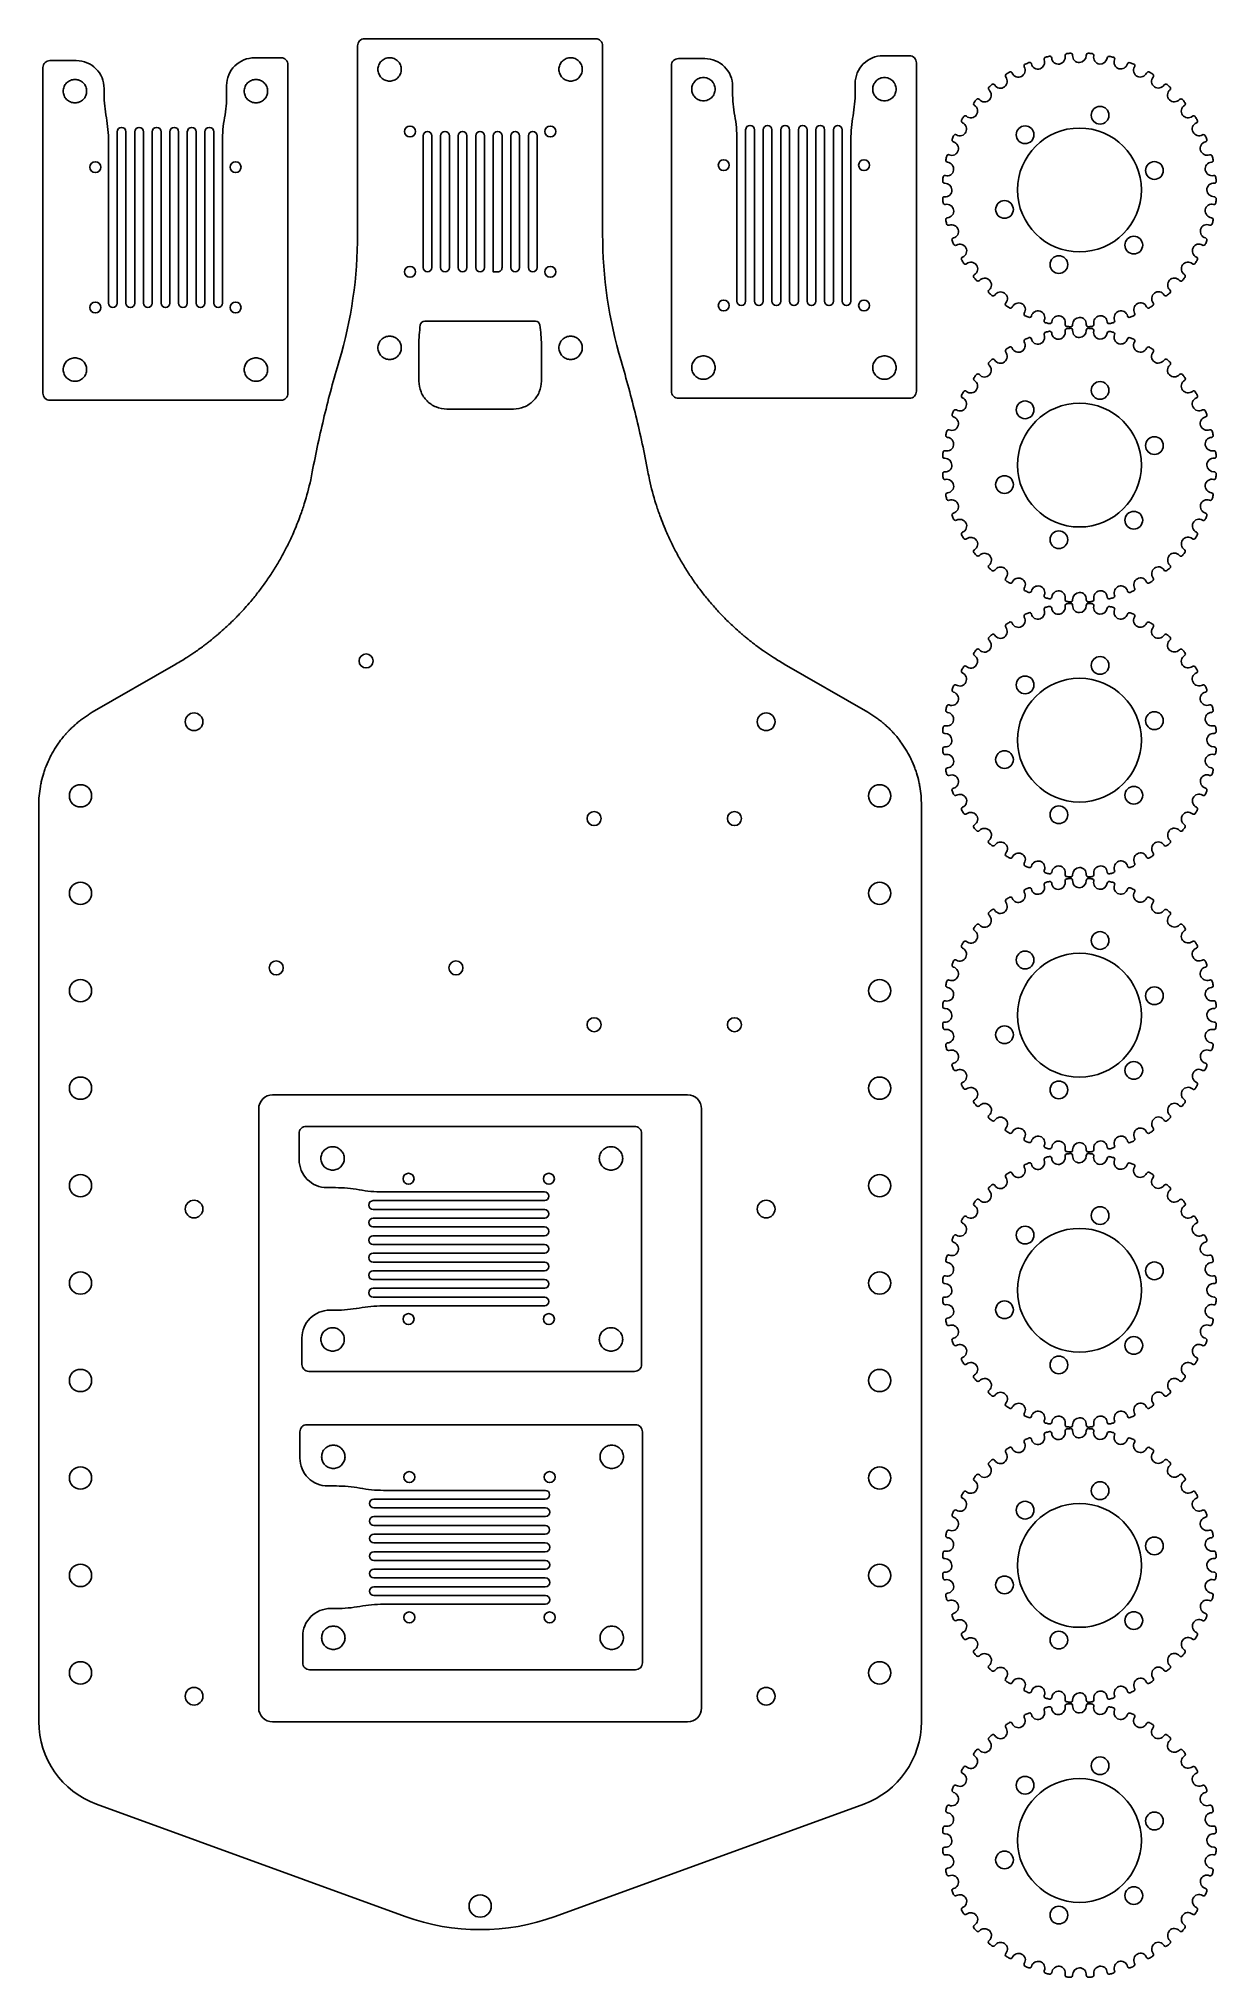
# Model space of a CAD drawing. Header units: inches. Extents: x -3.9 to 6.6, y -5.7 to 11.8.
import ezdxf

# ---------------------------------------------------------------- set-up
doc = ezdxf.new("R2010")
doc.units = ezdxf.units.IN
doc.header["$MEASUREMENT"] = 0

msp = doc.modelspace()

# ---------------------------------------------------------------- linework, layer by layer
for p, q in [((0.34, 8.426), (-0.26, 8.426)), ((-3.442, 5.703), (-2.692, 6.136)), ((2.771, 6.136), (3.521, 5.703))]:
    msp.add_line(p, q)
for points in [[(1.305, 8.858, -0.072311), (1.14, 9.997), (1.14, 11.688, 0.414214), (1.077, 11.751), (-0.998, 11.751, 0.414214), (-1.06, 11.688), (-1.06, 9.997, -0.072311), (-1.226, 8.858)], [(-0.51, 8.676), (-0.51, 9.003, -0.037857), (-0.497, 9.181, -0.370546), (-0.458, 9.214), (0.537, 9.214, -0.370546), (0.576, 9.181, -0.037857), (0.59, 9.003), (0.59, 8.676)], [(-3.923, 4.869), (-3.923, -3.36, 0.315299), (-3.405, -4.1), (-0.634, -5.109, 0.176327), (0.713, -5.109), (3.484, -4.1, 0.315299), (4.002, -3.36), (4.002, 4.869)]]:
    msp.add_lwpolyline(points, format="xyb")
for points in [[(-3.823, 8.505), (-1.748, 8.505, 0.414214), (-1.686, 8.568), (-1.686, 11.518, 0.414214), (-1.748, 11.58), (-1.986, 11.58, 0.414214), (-2.236, 11.33), (-2.236, 11.253, -0.045045), (-2.255, 11.042, 0.045045), (-2.274, 10.83), (-2.274, 9.377, -1), (-2.352, 9.377), (-2.352, 10.916, 1), (-2.431, 10.916), (-2.431, 9.377, -1), (-2.51, 9.377), (-2.51, 10.916, 1), (-2.589, 10.916), (-2.589, 9.377, -1), (-2.667, 9.377), (-2.667, 10.916, 1), (-2.746, 10.916), (-2.746, 9.377, -1), (-2.825, 9.377), (-2.825, 10.916, 1), (-2.904, 10.916), (-2.904, 9.377, -1), (-2.982, 9.377), (-2.982, 10.916, 1), (-3.061, 10.916), (-3.061, 9.377, -1), (-3.14, 9.377), (-3.14, 10.916, 1), (-3.219, 10.916), (-3.219, 9.377, -1), (-3.297, 9.377), (-3.297, 10.83, 0.045045), (-3.316, 11.042, -0.045045), (-3.336, 11.253), (-3.336, 11.305, 0.414214), (-3.586, 11.555), (-3.823, 11.555, 0.414214), (-3.885, 11.493), (-3.885, 8.568, 0.414214)], [(1.757, 8.586, 0.414214), (1.82, 8.523), (3.895, 8.523, 0.414214), (3.957, 8.586), (3.957, 11.536, 0.414214), (3.895, 11.598), (3.657, 11.598, 0.414214), (3.407, 11.348), (3.407, 11.271, -0.045045), (3.388, 11.06, 0.045045), (3.369, 10.848), (3.369, 9.395, -1), (3.29, 9.395), (3.29, 10.934, 1), (3.212, 10.934), (3.212, 9.395, -1), (3.133, 9.395), (3.133, 10.934, 1), (3.054, 10.934), (3.054, 9.395, -1), (2.975, 9.395), (2.975, 10.934, 1), (2.897, 10.934), (2.897, 9.395, -1), (2.818, 9.395), (2.818, 10.934, 1), (2.739, 10.934), (2.739, 9.395, -1), (2.66, 9.395), (2.66, 10.934, 1), (2.582, 10.934), (2.582, 9.395, -1), (2.503, 9.395), (2.503, 10.934, 1), (2.424, 10.934), (2.424, 9.395, -1), (2.346, 9.395), (2.346, 10.848, 0.045045), (2.326, 11.06, -0.045045), (2.307, 11.271), (2.307, 11.323, 0.414214), (2.057, 11.573), (1.82, 11.573, 0.414214), (1.757, 11.511)], [(5.6, 9.263, -0.45371), (5.67, 9.208, 0.462818), (5.691, 9.193, 0.007018), (5.724, 9.201, 0.442685), (5.737, 9.224, -0.41343), (5.775, 9.305, -0.45371), (5.852, 9.262, 0.462818), (5.875, 9.25, 0.007018), (5.907, 9.263, 0.442685), (5.916, 9.288, -0.41343), (5.941, 9.373, -0.45371), (6.024, 9.343, 0.462818), (6.049, 9.335, 0.007018), (6.078, 9.353, 0.442685), (6.083, 9.379, -0.41343), (6.094, 9.467, -0.45371), (6.181, 9.45, 0.462818), (6.206, 9.446, 0.007018), (6.233, 9.468, 0.442685), (6.233, 9.495, -0.41343), (6.23, 9.584, -0.45371), (6.319, 9.581, 0.462818), (6.345, 9.58, 0.007018), (6.367, 9.607, 0.442685), (6.364, 9.633, -0.41343), (6.347, 9.72, -0.45371), (6.435, 9.731, 0.462818), (6.461, 9.735, 0.007018), (6.479, 9.764, 0.442685), (6.471, 9.79, -0.41343), (6.441, 9.874, -0.45371), (6.526, 9.898, 0.462818), (6.551, 9.906, 0.007018), (6.564, 9.938, 0.442685), (6.552, 9.962, -0.41343), (6.509, 10.039, -0.45371), (6.59, 10.077, 0.462818), (6.613, 10.089, 0.007018), (6.621, 10.122, 0.442685), (6.606, 10.144, -0.41343), (6.551, 10.214, -0.45371), (6.625, 10.264, 0.462818), (6.646, 10.279, 0.007018), (6.649, 10.313, 0.442685), (6.63, 10.332, -0.41343), (6.565, 10.393, -0.45371), (6.63, 10.454, 0.462818), (6.649, 10.472, 0.007018), (6.646, 10.506, 0.442685), (6.625, 10.522, -0.41343), (6.551, 10.572, -0.45371), (6.606, 10.642, 0.462818), (6.622, 10.663, 0.007018), (6.613, 10.697, 0.442685), (6.59, 10.709, -0.41343), (6.509, 10.747, -0.45371), (6.552, 10.825, 0.462818), (6.565, 10.847, 0.007018), (6.551, 10.879, 0.442685), (6.526, 10.888, -0.41343), (6.441, 10.913, -0.45371), (6.471, 10.996, 0.462818), (6.479, 11.021, 0.007018), (6.461, 11.05, 0.442685), (6.435, 11.055, -0.41343), (6.347, 11.066, -0.45371), (6.364, 11.153, 0.462818), (6.368, 11.179, 0.007018), (6.346, 11.205, 0.442685), (6.319, 11.205, -0.41343), (6.23, 11.202, -0.45371), (6.233, 11.291, 0.462818), (6.234, 11.317, 0.007018), (6.207, 11.34, 0.442685), (6.181, 11.336, -0.41343), (6.094, 11.319, -0.45371), (6.083, 11.407, 0.462818), (6.079, 11.433, 0.007018), (6.05, 11.451, 0.442685), (6.024, 11.443, -0.41343), (5.941, 11.413, -0.45371), (5.916, 11.498, 0.462818), (5.908, 11.523, 0.007018), (5.876, 11.536, 0.442685), (5.852, 11.525, -0.41343), (5.775, 11.482, -0.45371), (5.737, 11.562, 0.462818), (5.726, 11.585, 0.007018), (5.692, 11.593, 0.442685), (5.67, 11.578, -0.41343), (5.6, 11.524, -0.45371), (5.55, 11.597, 0.462818), (5.535, 11.618, 0.007018), (5.501, 11.621, 0.442685), (5.482, 11.602, -0.41343), (5.421, 11.538, -0.45371), (5.36, 11.602, 0.462818), (5.342, 11.621, 0.007018), (5.308, 11.618, 0.442685), (5.292, 11.597, -0.41343), (5.242, 11.524, -0.45371), (5.172, 11.578, 0.462818), (5.151, 11.594, 0.007018), (5.118, 11.586, 0.442685), (5.105, 11.562, -0.41343), (5.067, 11.482, -0.45371), (4.99, 11.525, 0.462818), (4.967, 11.537, 0.007018), (4.935, 11.523, 0.442685), (4.926, 11.498, -0.41343), (4.901, 11.413, -0.45371), (4.818, 11.443, 0.462818), (4.793, 11.452, 0.007018), (4.764, 11.434, 0.442685), (4.759, 11.407, -0.41343), (4.748, 11.319, -0.45371), (4.661, 11.336, 0.462818), (4.635, 11.34, 0.007018), (4.609, 11.318, 0.442685), (4.609, 11.291, -0.41343), (4.612, 11.202, -0.45371), (4.523, 11.205, 0.462818), (4.497, 11.206, 0.007018), (4.475, 11.18, 0.442685), (4.478, 11.153, -0.41343), (4.495, 11.066, -0.45371), (4.407, 11.055, 0.462818), (4.381, 11.051, 0.007018), (4.363, 11.022, 0.442685), (4.371, 10.996, -0.41343), (4.401, 10.913, -0.45371), (4.316, 10.888, 0.462818), (4.291, 10.88, 0.007018), (4.278, 10.849, 0.442685), (4.29, 10.825, -0.41343), (4.332, 10.747, -0.45371), (4.252, 10.709, 0.462818), (4.229, 10.698, 0.007018), (4.221, 10.664, 0.442685), (4.236, 10.642, -0.41343), (4.291, 10.572, -0.45371), (4.217, 10.522, 0.462818), (4.196, 10.507, 0.007018), (4.193, 10.473, 0.442685), (4.212, 10.454, -0.41343), (4.276, 10.393, -0.45371), (4.212, 10.332, 0.462818), (4.193, 10.314, 0.007018), (4.196, 10.28, 0.442685), (4.217, 10.264, -0.41343), (4.291, 10.214, -0.45371), (4.236, 10.144, 0.462818), (4.22, 10.123, 0.007018), (4.228, 10.09, 0.442685), (4.252, 10.077, -0.41343), (4.332, 10.039, -0.45371), (4.29, 9.962, 0.462818), (4.277, 9.939, 0.007018), (4.291, 9.907, 0.442685), (4.316, 9.898, -0.41343), (4.401, 9.874, -0.45371), (4.371, 9.79, 0.462818), (4.363, 9.766, 0.007018), (4.381, 9.736, 0.442685), (4.407, 9.731, -0.41343), (4.495, 9.72, -0.45371), (4.478, 9.633, 0.462818), (4.474, 9.608, 0.007018), (4.496, 9.581, 0.442685), (4.523, 9.581, -0.41343), (4.612, 9.584, -0.45371), (4.609, 9.495, 0.462818), (4.608, 9.469, 0.007018), (4.635, 9.447, 0.442685), (4.661, 9.45, -0.41343), (4.748, 9.467, -0.45371), (4.759, 9.379, 0.462818), (4.763, 9.353, 0.007018), (4.792, 9.335, 0.442685), (4.818, 9.343, -0.41343), (4.901, 9.373, -0.45371), (4.926, 9.288, 0.462818), (4.934, 9.263, 0.007018), (4.966, 9.25, 0.442685), (4.99, 9.262, -0.41343), (5.067, 9.305, -0.45371), (5.105, 9.224, 0.462818), (5.116, 9.201, 0.007018), (5.15, 9.193, 0.442685), (5.172, 9.208, -0.41343), (5.242, 9.263, -0.45371), (5.292, 9.189, 0.462818), (5.307, 9.168, 0.007018), (5.341, 9.165, 0.442685), (5.36, 9.184, -0.41343), (5.421, 9.249, -0.45371), (5.482, 9.184, 0.462818), (5.5, 9.165, 0.007018), (5.534, 9.168, 0.442685), (5.55, 9.189, -0.41343)], [(-0.472, 9.698), (-0.472, 10.879, -1), (-0.393, 10.879), (-0.393, 9.698, -1)], [(-0.315, 9.698), (-0.315, 10.879, -1), (-0.236, 10.879), (-0.236, 9.698, -1)], [(-0.157, 9.698), (-0.157, 10.879, -1), (-0.078, 10.879), (-0.078, 9.698, -1)], [(0, 9.698), (0, 10.879, -1), (0.079, 10.879), (0.079, 9.698, -1)], [(0.237, 10.879), (0.237, 9.698, -0.414214), (0.197, 9.658), (0.158, 9.658), (0.158, 10.879, -1)], [(0.315, 9.698), (0.315, 10.879, -1), (0.394, 10.879), (0.394, 9.698, -1)], [(0.473, 9.698), (0.473, 10.879, -1), (0.552, 10.879), (0.552, 9.698, -1)], [(5.6, 6.793, -0.45371), (5.67, 6.738, 0.462818), (5.691, 6.723, 0.007018), (5.724, 6.731, 0.442685), (5.737, 6.754, -0.41343), (5.775, 6.835, -0.45371), (5.852, 6.792, 0.462818), (5.875, 6.78, 0.007018), (5.907, 6.793, 0.442685), (5.916, 6.818, -0.41343), (5.941, 6.903, -0.45371), (6.024, 6.873, 0.462818), (6.049, 6.865, 0.007018), (6.078, 6.883, 0.442685), (6.083, 6.909, -0.41343), (6.094, 6.997, -0.45371), (6.181, 6.98, 0.462818), (6.206, 6.976, 0.007018), (6.233, 6.998, 0.442685), (6.233, 7.025, -0.41343), (6.23, 7.114, -0.45371), (6.319, 7.111, 0.462818), (6.345, 7.11, 0.007018), (6.367, 7.137, 0.442685), (6.364, 7.163, -0.41343), (6.347, 7.25, -0.45371), (6.435, 7.261, 0.462818), (6.461, 7.265, 0.007018), (6.479, 7.294, 0.442685), (6.471, 7.32, -0.41343), (6.441, 7.404, -0.45371), (6.526, 7.428, 0.462818), (6.551, 7.436, 0.007018), (6.564, 7.468, 0.442685), (6.552, 7.492, -0.41343), (6.509, 7.569, -0.45371), (6.59, 7.607, 0.462818), (6.613, 7.619, 0.007018), (6.621, 7.652, 0.442685), (6.606, 7.674, -0.41343), (6.551, 7.744, -0.45371), (6.625, 7.794, 0.462818), (6.646, 7.809, 0.007018), (6.649, 7.843, 0.442685), (6.63, 7.862, -0.41343), (6.565, 7.923, -0.45371), (6.63, 7.984, 0.462818), (6.649, 8.002, 0.007018), (6.646, 8.036, 0.442685), (6.625, 8.052, -0.41343), (6.551, 8.102, -0.45371), (6.606, 8.172, 0.462818), (6.622, 8.193, 0.007018), (6.613, 8.227, 0.442685), (6.59, 8.239, -0.41343), (6.509, 8.277, -0.45371), (6.552, 8.355, 0.462818), (6.565, 8.377, 0.007018), (6.551, 8.409, 0.442685), (6.526, 8.418, -0.41343), (6.441, 8.443, -0.45371), (6.471, 8.526, 0.462818), (6.479, 8.551, 0.007018), (6.461, 8.58, 0.442685), (6.435, 8.585, -0.41343), (6.347, 8.596, -0.45371), (6.364, 8.683, 0.462818), (6.368, 8.709, 0.007018), (6.346, 8.735, 0.442685), (6.319, 8.735, -0.41343), (6.23, 8.732, -0.45371), (6.233, 8.821, 0.462818), (6.234, 8.847, 0.007018), (6.207, 8.87, 0.442685), (6.181, 8.866, -0.41343), (6.094, 8.849, -0.45371), (6.083, 8.937, 0.462818), (6.079, 8.963, 0.007018), (6.05, 8.981, 0.442685), (6.024, 8.973, -0.41343), (5.941, 8.943, -0.45371), (5.916, 9.028, 0.462818), (5.908, 9.053, 0.007018), (5.876, 9.066, 0.442685), (5.852, 9.055, -0.41343), (5.775, 9.012, -0.45371), (5.737, 9.092, 0.462818), (5.726, 9.115, 0.007018), (5.692, 9.123, 0.442685), (5.67, 9.108, -0.41343), (5.6, 9.054, -0.45371), (5.55, 9.127, 0.462818), (5.535, 9.148, 0.007018), (5.501, 9.151, 0.442685), (5.482, 9.132, -0.41343), (5.421, 9.068, -0.45371), (5.36, 9.132, 0.462818), (5.342, 9.151, 0.007018), (5.308, 9.148, 0.442685), (5.292, 9.127, -0.41343), (5.242, 9.054, -0.45371), (5.172, 9.108, 0.462818), (5.151, 9.124, 0.007018), (5.118, 9.116, 0.442685), (5.105, 9.092, -0.41343), (5.067, 9.012, -0.45371), (4.99, 9.055, 0.462818), (4.967, 9.067, 0.007018), (4.935, 9.053, 0.442685), (4.926, 9.028, -0.41343), (4.901, 8.943, -0.45371), (4.818, 8.973, 0.462818), (4.793, 8.982, 0.007018), (4.764, 8.964, 0.442685), (4.759, 8.937, -0.41343), (4.748, 8.849, -0.45371), (4.661, 8.866, 0.462818), (4.635, 8.87, 0.007018), (4.609, 8.848, 0.442685), (4.609, 8.821, -0.41343), (4.612, 8.732, -0.45371), (4.523, 8.735, 0.462818), (4.497, 8.736, 0.007018), (4.475, 8.71, 0.442685), (4.478, 8.683, -0.41343), (4.495, 8.596, -0.45371), (4.407, 8.585, 0.462818), (4.381, 8.581, 0.007018), (4.363, 8.552, 0.442685), (4.371, 8.526, -0.41343), (4.401, 8.443, -0.45371), (4.316, 8.418, 0.462818), (4.291, 8.41, 0.007018), (4.278, 8.379, 0.442685), (4.29, 8.355, -0.41343), (4.332, 8.277, -0.45371), (4.252, 8.239, 0.462818), (4.229, 8.228, 0.007018), (4.221, 8.194, 0.442685), (4.236, 8.172, -0.41343), (4.291, 8.102, -0.45371), (4.217, 8.052, 0.462818), (4.196, 8.037, 0.007018), (4.193, 8.003, 0.442685), (4.212, 7.984, -0.41343), (4.276, 7.923, -0.45371), (4.212, 7.862, 0.462818), (4.193, 7.844, 0.007018), (4.196, 7.81, 0.442685), (4.217, 7.794, -0.41343), (4.291, 7.744, -0.45371), (4.236, 7.674, 0.462818), (4.22, 7.653, 0.007018), (4.228, 7.62, 0.442685), (4.252, 7.607, -0.41343), (4.332, 7.569, -0.45371), (4.29, 7.492, 0.462818), (4.277, 7.469, 0.007018), (4.291, 7.437, 0.442685), (4.316, 7.428, -0.41343), (4.401, 7.404, -0.45371), (4.371, 7.32, 0.462818), (4.363, 7.296, 0.007018), (4.381, 7.266, 0.442685), (4.407, 7.261, -0.41343), (4.495, 7.25, -0.45371), (4.478, 7.163, 0.462818), (4.474, 7.138, 0.007018), (4.496, 7.111, 0.442685), (4.523, 7.111, -0.41343), (4.612, 7.114, -0.45371), (4.609, 7.025, 0.462818), (4.608, 6.999, 0.007018), (4.635, 6.977, 0.442685), (4.661, 6.98, -0.41343), (4.748, 6.997, -0.45371), (4.759, 6.909, 0.462818), (4.763, 6.883, 0.007018), (4.792, 6.865, 0.442685), (4.818, 6.873, -0.41343), (4.901, 6.903, -0.45371), (4.926, 6.818, 0.462818), (4.934, 6.793, 0.007018), (4.966, 6.78, 0.442685), (4.99, 6.792, -0.41343), (5.067, 6.835, -0.45371), (5.105, 6.754, 0.462818), (5.116, 6.731, 0.007018), (5.15, 6.723, 0.442685), (5.172, 6.738, -0.41343), (5.242, 6.793, -0.45371), (5.292, 6.719, 0.462818), (5.307, 6.698, 0.007018), (5.341, 6.695, 0.442685), (5.36, 6.714, -0.41343), (5.421, 6.779, -0.45371), (5.482, 6.714, 0.462818), (5.5, 6.695, 0.007018), (5.534, 6.698, 0.442685), (5.55, 6.719, -0.41343)], [(5.6, 4.323, -0.45371), (5.67, 4.268, 0.462818), (5.691, 4.253, 0.007018), (5.724, 4.261, 0.442685), (5.737, 4.284, -0.41343), (5.775, 4.365, -0.45371), (5.852, 4.322, 0.462818), (5.875, 4.31, 0.007018), (5.907, 4.323, 0.442685), (5.916, 4.348, -0.41343), (5.941, 4.433, -0.45371), (6.024, 4.403, 0.462818), (6.049, 4.395, 0.007018), (6.078, 4.413, 0.442685), (6.083, 4.439, -0.41343), (6.094, 4.527, -0.45371), (6.181, 4.51, 0.462818), (6.206, 4.506, 0.007018), (6.233, 4.528, 0.442685), (6.233, 4.555, -0.41343), (6.23, 4.644, -0.45371), (6.319, 4.641, 0.462818), (6.345, 4.64, 0.007018), (6.367, 4.667, 0.442685), (6.364, 4.693, -0.41343), (6.347, 4.78, -0.45371), (6.435, 4.791, 0.462818), (6.461, 4.795, 0.007018), (6.479, 4.824, 0.442685), (6.471, 4.85, -0.41343), (6.441, 4.934, -0.45371), (6.526, 4.958, 0.462818), (6.551, 4.966, 0.007018), (6.564, 4.998, 0.442685), (6.552, 5.022, -0.41343), (6.509, 5.099, -0.45371), (6.59, 5.137, 0.462818), (6.613, 5.149, 0.007018), (6.621, 5.182, 0.442685), (6.606, 5.204, -0.41343), (6.551, 5.274, -0.45371), (6.625, 5.324, 0.462818), (6.646, 5.339, 0.007018), (6.649, 5.373, 0.442685), (6.63, 5.392, -0.41343), (6.565, 5.453, -0.45371), (6.63, 5.514, 0.462818), (6.649, 5.532, 0.007018), (6.646, 5.566, 0.442685), (6.625, 5.582, -0.41343), (6.551, 5.632, -0.45371), (6.606, 5.702, 0.462818), (6.622, 5.723, 0.007018), (6.613, 5.757, 0.442685), (6.59, 5.769, -0.41343), (6.509, 5.807, -0.45371), (6.552, 5.885, 0.462818), (6.565, 5.907, 0.007018), (6.551, 5.939, 0.442685), (6.526, 5.948, -0.41343), (6.441, 5.973, -0.45371), (6.471, 6.056, 0.462818), (6.479, 6.081, 0.007018), (6.461, 6.11, 0.442685), (6.435, 6.115, -0.41343), (6.347, 6.126, -0.45371), (6.364, 6.213, 0.462818), (6.368, 6.239, 0.007018), (6.346, 6.265, 0.442685), (6.319, 6.265, -0.41343), (6.23, 6.262, -0.45371), (6.233, 6.351, 0.462818), (6.234, 6.377, 0.007018), (6.207, 6.4, 0.442685), (6.181, 6.396, -0.41343), (6.094, 6.379, -0.45371), (6.083, 6.467, 0.462818), (6.079, 6.493, 0.007018), (6.05, 6.511, 0.442685), (6.024, 6.503, -0.41343), (5.941, 6.473, -0.45371), (5.916, 6.558, 0.462818), (5.908, 6.583, 0.007018), (5.876, 6.596, 0.442685), (5.852, 6.585, -0.41343), (5.775, 6.542, -0.45371), (5.737, 6.622, 0.462818), (5.726, 6.645, 0.007018), (5.692, 6.653, 0.442685), (5.67, 6.638, -0.41343), (5.6, 6.584, -0.45371), (5.55, 6.657, 0.462818), (5.535, 6.678, 0.007018), (5.501, 6.681, 0.442685), (5.482, 6.662, -0.41343), (5.421, 6.598, -0.45371), (5.36, 6.662, 0.462818), (5.342, 6.681, 0.007018), (5.308, 6.678, 0.442685), (5.292, 6.657, -0.41343), (5.242, 6.584, -0.45371), (5.172, 6.638, 0.462818), (5.151, 6.654, 0.007018), (5.118, 6.646, 0.442685), (5.105, 6.622, -0.41343), (5.067, 6.542, -0.45371), (4.99, 6.585, 0.462818), (4.967, 6.597, 0.007018), (4.935, 6.583, 0.442685), (4.926, 6.558, -0.41343), (4.901, 6.473, -0.45371), (4.818, 6.503, 0.462818), (4.793, 6.512, 0.007018), (4.764, 6.494, 0.442685), (4.759, 6.467, -0.41343), (4.748, 6.379, -0.45371), (4.661, 6.396, 0.462818), (4.635, 6.4, 0.007018), (4.609, 6.378, 0.442685), (4.609, 6.351, -0.41343), (4.612, 6.262, -0.45371), (4.523, 6.265, 0.462818), (4.497, 6.266, 0.007018), (4.475, 6.24, 0.442685), (4.478, 6.213, -0.41343), (4.495, 6.126, -0.45371), (4.407, 6.115, 0.462818), (4.381, 6.111, 0.007018), (4.363, 6.082, 0.442685), (4.371, 6.056, -0.41343), (4.401, 5.973, -0.45371), (4.316, 5.948, 0.462818), (4.291, 5.94, 0.007018), (4.278, 5.909, 0.442685), (4.29, 5.885, -0.41343), (4.332, 5.807, -0.45371), (4.252, 5.769, 0.462818), (4.229, 5.758, 0.007018), (4.221, 5.724, 0.442685), (4.236, 5.702, -0.41343), (4.291, 5.632, -0.45371), (4.217, 5.582, 0.462818), (4.196, 5.567, 0.007018), (4.193, 5.533, 0.442685), (4.212, 5.514, -0.41343), (4.276, 5.453, -0.45371), (4.212, 5.392, 0.462818), (4.193, 5.374, 0.007018), (4.196, 5.34, 0.442685), (4.217, 5.324, -0.41343), (4.291, 5.274, -0.45371), (4.236, 5.204, 0.462818), (4.22, 5.183, 0.007018), (4.228, 5.15, 0.442685), (4.252, 5.137, -0.41343), (4.332, 5.099, -0.45371), (4.29, 5.022, 0.462818), (4.277, 4.999, 0.007018), (4.291, 4.967, 0.442685), (4.316, 4.958, -0.41343), (4.401, 4.934, -0.45371), (4.371, 4.85, 0.462818), (4.363, 4.826, 0.007018), (4.381, 4.796, 0.442685), (4.407, 4.791, -0.41343), (4.495, 4.78, -0.45371), (4.478, 4.693, 0.462818), (4.474, 4.668, 0.007018), (4.496, 4.641, 0.442685), (4.523, 4.641, -0.41343), (4.612, 4.644, -0.45371), (4.609, 4.555, 0.462818), (4.608, 4.529, 0.007018), (4.635, 4.507, 0.442685), (4.661, 4.51, -0.41343), (4.748, 4.527, -0.45371), (4.759, 4.439, 0.462818), (4.763, 4.413, 0.007018), (4.792, 4.395, 0.442685), (4.818, 4.403, -0.41343), (4.901, 4.433, -0.45371), (4.926, 4.348, 0.462818), (4.934, 4.323, 0.007018), (4.966, 4.31, 0.442685), (4.99, 4.322, -0.41343), (5.067, 4.365, -0.45371), (5.105, 4.284, 0.462818), (5.116, 4.261, 0.007018), (5.15, 4.253, 0.442685), (5.172, 4.268, -0.41343), (5.242, 4.323, -0.45371), (5.292, 4.249, 0.462818), (5.307, 4.228, 0.007018), (5.341, 4.225, 0.442685), (5.36, 4.244, -0.41343), (5.421, 4.309, -0.45371), (5.482, 4.244, 0.462818), (5.5, 4.225, 0.007018), (5.534, 4.228, 0.442685), (5.55, 4.249, -0.41343)], [(5.6, 1.853, -0.45371), (5.67, 1.798, 0.462818), (5.691, 1.783, 0.007018), (5.724, 1.791, 0.442685), (5.737, 1.814, -0.41343), (5.775, 1.895, -0.45371), (5.852, 1.852, 0.462818), (5.875, 1.84, 0.007018), (5.907, 1.853, 0.442685), (5.916, 1.878, -0.41343), (5.941, 1.963, -0.45371), (6.024, 1.933, 0.462818), (6.049, 1.925, 0.007018), (6.078, 1.943, 0.442685), (6.083, 1.969, -0.41343), (6.094, 2.057, -0.45371), (6.181, 2.04, 0.462818), (6.206, 2.036, 0.007018), (6.233, 2.058, 0.442685), (6.233, 2.085, -0.41343), (6.23, 2.174, -0.45371), (6.319, 2.171, 0.462818), (6.345, 2.17, 0.007018), (6.367, 2.197, 0.442685), (6.364, 2.223, -0.41343), (6.347, 2.31, -0.45371), (6.435, 2.321, 0.462818), (6.461, 2.325, 0.007018), (6.479, 2.354, 0.442685), (6.471, 2.38, -0.41343), (6.441, 2.464, -0.45371), (6.526, 2.488, 0.462818), (6.551, 2.496, 0.007018), (6.564, 2.528, 0.442685), (6.552, 2.552, -0.41343), (6.509, 2.629, -0.45371), (6.59, 2.667, 0.462818), (6.613, 2.679, 0.007018), (6.621, 2.712, 0.442685), (6.606, 2.734, -0.41343), (6.551, 2.804, -0.45371), (6.625, 2.854, 0.462818), (6.646, 2.869, 0.007018), (6.649, 2.903, 0.442685), (6.63, 2.922, -0.41343), (6.565, 2.983, -0.45371), (6.63, 3.044, 0.462818), (6.649, 3.062, 0.007018), (6.646, 3.096, 0.442685), (6.625, 3.112, -0.41343), (6.551, 3.162, -0.45371), (6.606, 3.232, 0.462818), (6.622, 3.253, 0.007018), (6.613, 3.287, 0.442685), (6.59, 3.299, -0.41343), (6.509, 3.337, -0.45371), (6.552, 3.415, 0.462818), (6.565, 3.437, 0.007018), (6.551, 3.469, 0.442685), (6.526, 3.478, -0.41343), (6.441, 3.503, -0.45371), (6.471, 3.586, 0.462818), (6.479, 3.611, 0.007018), (6.461, 3.64, 0.442685), (6.435, 3.645, -0.41343), (6.347, 3.656, -0.45371), (6.364, 3.743, 0.462818), (6.368, 3.769, 0.007018), (6.346, 3.795, 0.442685), (6.319, 3.795, -0.41343), (6.23, 3.792, -0.45371), (6.233, 3.881, 0.462818), (6.234, 3.907, 0.007018), (6.207, 3.93, 0.442685), (6.181, 3.926, -0.41343), (6.094, 3.909, -0.45371), (6.083, 3.997, 0.462818), (6.079, 4.023, 0.007018), (6.05, 4.041, 0.442685), (6.024, 4.033, -0.41343), (5.941, 4.003, -0.45371), (5.916, 4.088, 0.462818), (5.908, 4.113, 0.007018), (5.876, 4.126, 0.442685), (5.852, 4.115, -0.41343), (5.775, 4.072, -0.45371), (5.737, 4.152, 0.462818), (5.726, 4.175, 0.007018), (5.692, 4.183, 0.442685), (5.67, 4.168, -0.41343), (5.6, 4.114, -0.45371), (5.55, 4.187, 0.462818), (5.535, 4.208, 0.007018), (5.501, 4.211, 0.442685), (5.482, 4.192, -0.41343), (5.421, 4.128, -0.45371), (5.36, 4.192, 0.462818), (5.342, 4.211, 0.007018), (5.308, 4.208, 0.442685), (5.292, 4.187, -0.41343), (5.242, 4.114, -0.45371), (5.172, 4.168, 0.462818), (5.151, 4.184, 0.007018), (5.118, 4.176, 0.442685), (5.105, 4.152, -0.41343), (5.067, 4.072, -0.45371), (4.99, 4.115, 0.462818), (4.967, 4.127, 0.007018), (4.935, 4.113, 0.442685), (4.926, 4.088, -0.41343), (4.901, 4.003, -0.45371), (4.818, 4.033, 0.462818), (4.793, 4.042, 0.007018), (4.764, 4.024, 0.442685), (4.759, 3.997, -0.41343), (4.748, 3.909, -0.45371), (4.661, 3.926, 0.462818), (4.635, 3.93, 0.007018), (4.609, 3.908, 0.442685), (4.609, 3.881, -0.41343), (4.612, 3.792, -0.45371), (4.523, 3.795, 0.462818), (4.497, 3.796, 0.007018), (4.475, 3.77, 0.442685), (4.478, 3.743, -0.41343), (4.495, 3.656, -0.45371), (4.407, 3.645, 0.462818), (4.381, 3.641, 0.007018), (4.363, 3.612, 0.442685), (4.371, 3.586, -0.41343), (4.401, 3.503, -0.45371), (4.316, 3.478, 0.462818), (4.291, 3.47, 0.007018), (4.278, 3.439, 0.442685), (4.29, 3.415, -0.41343), (4.332, 3.337, -0.45371), (4.252, 3.299, 0.462818), (4.229, 3.288, 0.007018), (4.221, 3.254, 0.442685), (4.236, 3.232, -0.41343), (4.291, 3.162, -0.45371), (4.217, 3.112, 0.462818), (4.196, 3.097, 0.007018), (4.193, 3.063, 0.442685), (4.212, 3.044, -0.41343), (4.276, 2.983, -0.45371), (4.212, 2.922, 0.462818), (4.193, 2.904, 0.007018), (4.196, 2.87, 0.442685), (4.217, 2.854, -0.41343), (4.291, 2.804, -0.45371), (4.236, 2.734, 0.462818), (4.22, 2.713, 0.007018), (4.228, 2.68, 0.442685), (4.252, 2.667, -0.41343), (4.332, 2.629, -0.45371), (4.29, 2.552, 0.462818), (4.277, 2.529, 0.007018), (4.291, 2.497, 0.442685), (4.316, 2.488, -0.41343), (4.401, 2.464, -0.45371), (4.371, 2.38, 0.462818), (4.363, 2.356, 0.007018), (4.381, 2.326, 0.442685), (4.407, 2.321, -0.41343), (4.495, 2.31, -0.45371), (4.478, 2.223, 0.462818), (4.474, 2.198, 0.007018), (4.496, 2.171, 0.442685), (4.523, 2.171, -0.41343), (4.612, 2.174, -0.45371), (4.609, 2.085, 0.462818), (4.608, 2.059, 0.007018), (4.635, 2.037, 0.442685), (4.661, 2.04, -0.41343), (4.748, 2.057, -0.45371), (4.759, 1.969, 0.462818), (4.763, 1.943, 0.007018), (4.792, 1.925, 0.442685), (4.818, 1.933, -0.41343), (4.901, 1.963, -0.45371), (4.926, 1.878, 0.462818), (4.934, 1.853, 0.007018), (4.966, 1.84, 0.442685), (4.99, 1.852, -0.41343), (5.067, 1.895, -0.45371), (5.105, 1.814, 0.462818), (5.116, 1.791, 0.007018), (5.15, 1.783, 0.442685), (5.172, 1.798, -0.41343), (5.242, 1.853, -0.45371), (5.292, 1.779, 0.462818), (5.307, 1.758, 0.007018), (5.341, 1.755, 0.442685), (5.36, 1.774, -0.41343), (5.421, 1.839, -0.45371), (5.482, 1.774, 0.462818), (5.5, 1.755, 0.007018), (5.534, 1.758, 0.442685), (5.55, 1.779, -0.41343)], [(-1.823, 2.268), (1.903, 2.268, -0.414214), (2.028, 2.143), (2.028, -3.237, -0.414214), (1.903, -3.362), (-1.823, -3.362, -0.414214), (-1.948, -3.237), (-1.948, 2.143, -0.414214)], [(-1.258, 0.335), (-1.31, 0.335, 0.414214), (-1.56, 0.085), (-1.56, -0.152, 0.414214), (-1.498, -0.215), (1.427, -0.215, 0.414214), (1.49, -0.152), (1.49, 1.922, 0.414214), (1.427, 1.985), (-1.523, 1.985, 0.414214), (-1.585, 1.922), (-1.585, 1.685, 0.414214), (-1.335, 1.435), (-1.258, 1.435, -0.045045), (-1.046, 1.416, 0.045045), (-0.835, 1.397), (0.618, 1.397, -1), (0.618, 1.318), (-0.921, 1.318, 1), (-0.921, 1.239), (0.618, 1.239, -1), (0.618, 1.16), (-0.921, 1.16, 1), (-0.921, 1.082), (0.618, 1.082, -1), (0.618, 1.003), (-0.921, 1.003, 1), (-0.921, 0.924), (0.618, 0.924, -1), (0.618, 0.846), (-0.921, 0.846, 1), (-0.921, 0.767), (0.618, 0.767, -1), (0.618, 0.688), (-0.921, 0.688, 1), (-0.921, 0.609), (0.618, 0.609, -1), (0.618, 0.531), (-0.921, 0.531, 1), (-0.921, 0.452), (0.618, 0.452, -1), (0.618, 0.373), (-0.835, 0.373, 0.045045), (-1.046, 0.354, -0.045045)], [(5.6, -0.617, -0.45371), (5.67, -0.672, 0.462818), (5.691, -0.687, 0.007018), (5.724, -0.679, 0.442685), (5.737, -0.656, -0.41343), (5.775, -0.575, -0.45371), (5.852, -0.618, 0.462818), (5.875, -0.63, 0.007018), (5.907, -0.617, 0.442685), (5.916, -0.592, -0.41343), (5.941, -0.507, -0.45371), (6.024, -0.537, 0.462818), (6.049, -0.545, 0.007018), (6.078, -0.527, 0.442685), (6.083, -0.501, -0.41343), (6.094, -0.413, -0.45371), (6.181, -0.43, 0.462818), (6.206, -0.434, 0.007018), (6.233, -0.412, 0.442685), (6.233, -0.385, -0.41343), (6.23, -0.296, -0.45371), (6.319, -0.299, 0.462818), (6.345, -0.3, 0.007018), (6.367, -0.273, 0.442685), (6.364, -0.247, -0.41343), (6.347, -0.16, -0.45371), (6.435, -0.149, 0.462818), (6.461, -0.145, 0.007018), (6.479, -0.116, 0.442685), (6.471, -0.09, -0.41343), (6.441, -0.006, -0.45371), (6.526, 0.018, 0.462818), (6.551, 0.026, 0.007018), (6.564, 0.058, 0.442685), (6.552, 0.082, -0.41343), (6.509, 0.159, -0.45371), (6.59, 0.197, 0.462818), (6.613, 0.209, 0.007018), (6.621, 0.242, 0.442685), (6.606, 0.264, -0.41343), (6.551, 0.334, -0.45371), (6.625, 0.384, 0.462818), (6.646, 0.399, 0.007018), (6.649, 0.433, 0.442685), (6.63, 0.452, -0.41343), (6.565, 0.513, -0.45371), (6.63, 0.574, 0.462818), (6.649, 0.592, 0.007018), (6.646, 0.626, 0.442685), (6.625, 0.642, -0.41343), (6.551, 0.692, -0.45371), (6.606, 0.762, 0.462818), (6.622, 0.783, 0.007018), (6.613, 0.817, 0.442685), (6.59, 0.829, -0.41343), (6.509, 0.867, -0.45371), (6.552, 0.945, 0.462818), (6.565, 0.967, 0.007018), (6.551, 0.999, 0.442685), (6.526, 1.008, -0.41343), (6.441, 1.033, -0.45371), (6.471, 1.116, 0.462818), (6.479, 1.141, 0.007018), (6.461, 1.17, 0.442685), (6.435, 1.175, -0.41343), (6.347, 1.186, -0.45371), (6.364, 1.273, 0.462818), (6.368, 1.299, 0.007018), (6.346, 1.325, 0.442685), (6.319, 1.325, -0.41343), (6.23, 1.322, -0.45371), (6.233, 1.411, 0.462818), (6.234, 1.437, 0.007018), (6.207, 1.46, 0.442685), (6.181, 1.456, -0.41343), (6.094, 1.439, -0.45371), (6.083, 1.527, 0.462818), (6.079, 1.553, 0.007018), (6.05, 1.571, 0.442685), (6.024, 1.563, -0.41343), (5.941, 1.533, -0.45371), (5.916, 1.618, 0.462818), (5.908, 1.643, 0.007018), (5.876, 1.656, 0.442685), (5.852, 1.645, -0.41343), (5.775, 1.602, -0.45371), (5.737, 1.682, 0.462818), (5.726, 1.705, 0.007018), (5.692, 1.713, 0.442685), (5.67, 1.698, -0.41343), (5.6, 1.644, -0.45371), (5.55, 1.717, 0.462818), (5.535, 1.738, 0.007018), (5.501, 1.741, 0.442685), (5.482, 1.722, -0.41343), (5.421, 1.658, -0.45371), (5.36, 1.722, 0.462818), (5.342, 1.741, 0.007018), (5.308, 1.738, 0.442685), (5.292, 1.717, -0.41343), (5.242, 1.644, -0.45371), (5.172, 1.698, 0.462818), (5.151, 1.714, 0.007018), (5.118, 1.706, 0.442685), (5.105, 1.682, -0.41343), (5.067, 1.602, -0.45371), (4.99, 1.645, 0.462818), (4.967, 1.657, 0.007018), (4.935, 1.643, 0.442685), (4.926, 1.618, -0.41343), (4.901, 1.533, -0.45371), (4.818, 1.563, 0.462818), (4.793, 1.572, 0.007018), (4.764, 1.554, 0.442685), (4.759, 1.527, -0.41343), (4.748, 1.439, -0.45371), (4.661, 1.456, 0.462818), (4.635, 1.46, 0.007018), (4.609, 1.438, 0.442685), (4.609, 1.411, -0.41343), (4.612, 1.322, -0.45371), (4.523, 1.325, 0.462818), (4.497, 1.326, 0.007018), (4.475, 1.3, 0.442685), (4.478, 1.273, -0.41343), (4.495, 1.186, -0.45371), (4.407, 1.175, 0.462818), (4.381, 1.171, 0.007018), (4.363, 1.142, 0.442685), (4.371, 1.116, -0.41343), (4.401, 1.033, -0.45371), (4.316, 1.008, 0.462818), (4.291, 1, 0.007018), (4.278, 0.969, 0.442685), (4.29, 0.945, -0.41343), (4.332, 0.867, -0.45371), (4.252, 0.829, 0.462818), (4.229, 0.818, 0.007018), (4.221, 0.784, 0.442685), (4.236, 0.762, -0.41343), (4.291, 0.692, -0.45371), (4.217, 0.642, 0.462818), (4.196, 0.627, 0.007018), (4.193, 0.593, 0.442685), (4.212, 0.574, -0.41343), (4.276, 0.513, -0.45371), (4.212, 0.452, 0.462818), (4.193, 0.434, 0.007018), (4.196, 0.4, 0.442685), (4.217, 0.384, -0.41343), (4.291, 0.334, -0.45371), (4.236, 0.264, 0.462818), (4.22, 0.243, 0.007018), (4.228, 0.21, 0.442685), (4.252, 0.197, -0.41343), (4.332, 0.159, -0.45371), (4.29, 0.082, 0.462818), (4.277, 0.059, 0.007018), (4.291, 0.027, 0.442685), (4.316, 0.018, -0.41343), (4.401, -0.006, -0.45371), (4.371, -0.09, 0.462818), (4.363, -0.114, 0.007018), (4.381, -0.144, 0.442685), (4.407, -0.149, -0.41343), (4.495, -0.16, -0.45371), (4.478, -0.247, 0.462818), (4.474, -0.272, 0.007018), (4.496, -0.299, 0.442685), (4.523, -0.299, -0.41343), (4.612, -0.296, -0.45371), (4.609, -0.385, 0.462818), (4.608, -0.411, 0.007018), (4.635, -0.433, 0.442685), (4.661, -0.43, -0.41343), (4.748, -0.413, -0.45371), (4.759, -0.501, 0.462818), (4.763, -0.527, 0.007018), (4.792, -0.545, 0.442685), (4.818, -0.537, -0.41343), (4.901, -0.507, -0.45371), (4.926, -0.592, 0.462818), (4.934, -0.617, 0.007018), (4.966, -0.63, 0.442685), (4.99, -0.618, -0.41343), (5.067, -0.575, -0.45371), (5.105, -0.656, 0.462818), (5.116, -0.679, 0.007018), (5.15, -0.687, 0.442685), (5.172, -0.672, -0.41343), (5.242, -0.617, -0.45371), (5.292, -0.691, 0.462818), (5.307, -0.712, 0.007018), (5.341, -0.715, 0.442685), (5.36, -0.696, -0.41343), (5.421, -0.631, -0.45371), (5.482, -0.696, 0.462818), (5.5, -0.715, 0.007018), (5.534, -0.712, 0.442685), (5.55, -0.691, -0.41343)], [(0.625, -2.07, -1), (0.625, -2.149), (-0.914, -2.149, 1), (-0.914, -2.227), (0.625, -2.227, -1), (0.625, -2.306), (-0.828, -2.306, 0.045045), (-1.04, -2.325, -0.045045), (-1.251, -2.344), (-1.303, -2.344, 0.414214), (-1.553, -2.594), (-1.553, -2.832, 0.414214), (-1.491, -2.894), (1.434, -2.894, 0.414214), (1.497, -2.832), (1.497, -0.757, 0.414214), (1.434, -0.694), (-1.516, -0.694, 0.414214), (-1.578, -0.757), (-1.578, -0.994, 0.414214), (-1.328, -1.244), (-1.251, -1.244, -0.045045), (-1.04, -1.263, 0.045045), (-0.828, -1.283), (0.625, -1.283, -1), (0.625, -1.361), (-0.914, -1.361, 1), (-0.914, -1.44), (0.625, -1.44, -1), (0.625, -1.519), (-0.914, -1.519, 1), (-0.914, -1.598), (0.625, -1.598, -1), (0.625, -1.676), (-0.914, -1.676, 1), (-0.914, -1.755), (0.625, -1.755, -1), (0.625, -1.834), (-0.914, -1.834, 1), (-0.914, -1.912), (0.625, -1.912, -1), (0.625, -1.991), (-0.914, -1.991, 1), (-0.914, -2.07)], [(5.6, -3.087, -0.45371), (5.67, -3.142, 0.462818), (5.691, -3.157, 0.007018), (5.724, -3.149, 0.442685), (5.737, -3.126, -0.41343), (5.775, -3.045, -0.45371), (5.852, -3.088, 0.462818), (5.875, -3.1, 0.007018), (5.907, -3.087, 0.442685), (5.916, -3.062, -0.41343), (5.941, -2.977, -0.45371), (6.024, -3.007, 0.462818), (6.049, -3.015, 0.007018), (6.078, -2.997, 0.442685), (6.083, -2.971, -0.41343), (6.094, -2.883, -0.45371), (6.181, -2.9, 0.462818), (6.206, -2.904, 0.007018), (6.233, -2.882, 0.442685), (6.233, -2.855, -0.41343), (6.23, -2.766, -0.45371), (6.319, -2.769, 0.462818), (6.345, -2.77, 0.007018), (6.367, -2.743, 0.442685), (6.364, -2.717, -0.41343), (6.347, -2.63, -0.45371), (6.435, -2.619, 0.462818), (6.461, -2.615, 0.007018), (6.479, -2.586, 0.442685), (6.471, -2.56, -0.41343), (6.441, -2.476, -0.45371), (6.526, -2.452, 0.462818), (6.551, -2.444, 0.007018), (6.564, -2.412, 0.442685), (6.552, -2.388, -0.41343), (6.509, -2.311, -0.45371), (6.59, -2.273, 0.462818), (6.613, -2.261, 0.007018), (6.621, -2.228, 0.442685), (6.606, -2.206, -0.41343), (6.551, -2.136, -0.45371), (6.625, -2.086, 0.462818), (6.646, -2.071, 0.007018), (6.649, -2.037, 0.442685), (6.63, -2.018, -0.41343), (6.565, -1.957, -0.45371), (6.63, -1.896, 0.462818), (6.649, -1.878, 0.007018), (6.646, -1.844, 0.442685), (6.625, -1.828, -0.41343), (6.551, -1.778, -0.45371), (6.606, -1.708, 0.462818), (6.622, -1.687, 0.007018), (6.613, -1.653, 0.442685), (6.59, -1.641, -0.41343), (6.509, -1.603, -0.45371), (6.552, -1.525, 0.462818), (6.565, -1.503, 0.007018), (6.551, -1.471, 0.442685), (6.526, -1.462, -0.41343), (6.441, -1.437, -0.45371), (6.471, -1.354, 0.462818), (6.479, -1.329, 0.007018), (6.461, -1.3, 0.442685), (6.435, -1.295, -0.41343), (6.347, -1.284, -0.45371), (6.364, -1.197, 0.462818), (6.368, -1.171, 0.007018), (6.346, -1.145, 0.442685), (6.319, -1.145, -0.41343), (6.23, -1.148, -0.45371), (6.233, -1.059, 0.462818), (6.234, -1.033, 0.007018), (6.207, -1.01, 0.442685), (6.181, -1.014, -0.41343), (6.094, -1.031, -0.45371), (6.083, -0.943, 0.462818), (6.079, -0.917, 0.007018), (6.05, -0.899, 0.442685), (6.024, -0.907, -0.41343), (5.941, -0.937, -0.45371), (5.916, -0.852, 0.462818), (5.908, -0.827, 0.007018), (5.876, -0.814, 0.442685), (5.852, -0.825, -0.41343), (5.775, -0.868, -0.45371), (5.737, -0.788, 0.462818), (5.726, -0.765, 0.007018), (5.692, -0.757, 0.442685), (5.67, -0.772, -0.41343), (5.6, -0.826, -0.45371), (5.55, -0.753, 0.462818), (5.535, -0.732, 0.007018), (5.501, -0.729, 0.442685), (5.482, -0.748, -0.41343), (5.421, -0.812, -0.45371), (5.36, -0.748, 0.462818), (5.342, -0.729, 0.007018), (5.308, -0.732, 0.442685), (5.292, -0.753, -0.41343), (5.242, -0.826, -0.45371), (5.172, -0.772, 0.462818), (5.151, -0.756, 0.007018), (5.118, -0.764, 0.442685), (5.105, -0.788, -0.41343), (5.067, -0.868, -0.45371), (4.99, -0.825, 0.462818), (4.967, -0.813, 0.007018), (4.935, -0.827, 0.442685), (4.926, -0.852, -0.41343), (4.901, -0.937, -0.45371), (4.818, -0.907, 0.462818), (4.793, -0.898, 0.007018), (4.764, -0.916, 0.442685), (4.759, -0.943, -0.41343), (4.748, -1.031, -0.45371), (4.661, -1.014, 0.462818), (4.635, -1.01, 0.007018), (4.609, -1.032, 0.442685), (4.609, -1.059, -0.41343), (4.612, -1.148, -0.45371), (4.523, -1.145, 0.462818), (4.497, -1.144, 0.007018), (4.475, -1.17, 0.442685), (4.478, -1.197, -0.41343), (4.495, -1.284, -0.45371), (4.407, -1.295, 0.462818), (4.381, -1.299, 0.007018), (4.363, -1.328, 0.442685), (4.371, -1.354, -0.41343), (4.401, -1.437, -0.45371), (4.316, -1.462, 0.462818), (4.291, -1.47, 0.007018), (4.278, -1.501, 0.442685), (4.29, -1.525, -0.41343), (4.332, -1.603, -0.45371), (4.252, -1.641, 0.462818), (4.229, -1.652, 0.007018), (4.221, -1.686, 0.442685), (4.236, -1.708, -0.41343), (4.291, -1.778, -0.45371), (4.217, -1.828, 0.462818), (4.196, -1.843, 0.007018), (4.193, -1.877, 0.442685), (4.212, -1.896, -0.41343), (4.276, -1.957, -0.45371), (4.212, -2.018, 0.462818), (4.193, -2.036, 0.007018), (4.196, -2.07, 0.442685), (4.217, -2.086, -0.41343), (4.291, -2.136, -0.45371), (4.236, -2.206, 0.462818), (4.22, -2.227, 0.007018), (4.228, -2.26, 0.442685), (4.252, -2.273, -0.41343), (4.332, -2.311, -0.45371), (4.29, -2.388, 0.462818), (4.277, -2.411, 0.007018), (4.291, -2.443, 0.442685), (4.316, -2.452, -0.41343), (4.401, -2.476, -0.45371), (4.371, -2.56, 0.462818), (4.363, -2.584, 0.007018), (4.381, -2.614, 0.442685), (4.407, -2.619, -0.41343), (4.495, -2.63, -0.45371), (4.478, -2.717, 0.462818), (4.474, -2.742, 0.007018), (4.496, -2.769, 0.442685), (4.523, -2.769, -0.41343), (4.612, -2.766, -0.45371), (4.609, -2.855, 0.462818), (4.608, -2.881, 0.007018), (4.635, -2.903, 0.442685), (4.661, -2.9, -0.41343), (4.748, -2.883, -0.45371), (4.759, -2.971, 0.462818), (4.763, -2.997, 0.007018), (4.792, -3.015, 0.442685), (4.818, -3.007, -0.41343), (4.901, -2.977, -0.45371), (4.926, -3.062, 0.462818), (4.934, -3.087, 0.007018), (4.966, -3.1, 0.442685), (4.99, -3.088, -0.41343), (5.067, -3.045, -0.45371), (5.105, -3.126, 0.462818), (5.116, -3.149, 0.007018), (5.15, -3.157, 0.442685), (5.172, -3.142, -0.41343), (5.242, -3.087, -0.45371), (5.292, -3.161, 0.462818), (5.307, -3.182, 0.007018), (5.341, -3.185, 0.442685), (5.36, -3.166, -0.41343), (5.421, -3.101, -0.45371), (5.482, -3.166, 0.462818), (5.5, -3.185, 0.007018), (5.534, -3.182, 0.442685), (5.55, -3.161, -0.41343)], [(5.6, -5.557, -0.45371), (5.67, -5.612, 0.462818), (5.691, -5.627, 0.007018), (5.724, -5.619, 0.442685), (5.737, -5.596, -0.41343), (5.775, -5.515, -0.45371), (5.852, -5.558, 0.462818), (5.875, -5.57, 0.007018), (5.907, -5.557, 0.442685), (5.916, -5.532, -0.41343), (5.941, -5.447, -0.45371), (6.024, -5.477, 0.462818), (6.049, -5.485, 0.007018), (6.078, -5.467, 0.442685), (6.083, -5.441, -0.41343), (6.094, -5.353, -0.45371), (6.181, -5.37, 0.462818), (6.206, -5.374, 0.007018), (6.233, -5.352, 0.442685), (6.233, -5.325, -0.41343), (6.23, -5.236, -0.45371), (6.319, -5.239, 0.462818), (6.345, -5.24, 0.007018), (6.367, -5.213, 0.442685), (6.364, -5.187, -0.41343), (6.347, -5.1, -0.45371), (6.435, -5.089, 0.462818), (6.461, -5.085, 0.007018), (6.479, -5.056, 0.442685), (6.471, -5.03, -0.41343), (6.441, -4.946, -0.45371), (6.526, -4.922, 0.462818), (6.551, -4.914, 0.007018), (6.564, -4.882, 0.442685), (6.552, -4.858, -0.41343), (6.509, -4.781, -0.45371), (6.59, -4.743, 0.462818), (6.613, -4.731, 0.007018), (6.621, -4.698, 0.442685), (6.606, -4.676, -0.41343), (6.551, -4.606, -0.45371), (6.625, -4.556, 0.462818), (6.646, -4.541, 0.007018), (6.649, -4.507, 0.442685), (6.63, -4.488, -0.41343), (6.565, -4.427, -0.45371), (6.63, -4.366, 0.462818), (6.649, -4.348, 0.007018), (6.646, -4.314, 0.442685), (6.625, -4.298, -0.41343), (6.551, -4.248, -0.45371), (6.606, -4.178, 0.462818), (6.622, -4.157, 0.007018), (6.613, -4.123, 0.442685), (6.59, -4.111, -0.41343), (6.509, -4.073, -0.45371), (6.552, -3.995, 0.462818), (6.565, -3.973, 0.007018), (6.551, -3.941, 0.442685), (6.526, -3.932, -0.41343), (6.441, -3.907, -0.45371), (6.471, -3.824, 0.462818), (6.479, -3.799, 0.007018), (6.461, -3.77, 0.442685), (6.435, -3.765, -0.41343), (6.347, -3.754, -0.45371), (6.364, -3.667, 0.462818), (6.368, -3.641, 0.007018), (6.346, -3.615, 0.442685), (6.319, -3.615, -0.41343), (6.23, -3.618, -0.45371), (6.233, -3.529, 0.462818), (6.234, -3.503, 0.007018), (6.207, -3.48, 0.442685), (6.181, -3.484, -0.41343), (6.094, -3.501, -0.45371), (6.083, -3.413, 0.462818), (6.079, -3.387, 0.007018), (6.05, -3.369, 0.442685), (6.024, -3.377, -0.41343), (5.941, -3.407, -0.45371), (5.916, -3.322, 0.462818), (5.908, -3.297, 0.007018), (5.876, -3.284, 0.442685), (5.852, -3.295, -0.41343), (5.775, -3.338, -0.45371), (5.737, -3.258, 0.462818), (5.726, -3.235, 0.007018), (5.692, -3.227, 0.442685), (5.67, -3.242, -0.41343), (5.6, -3.296, -0.45371), (5.55, -3.223, 0.462818), (5.535, -3.202, 0.007018), (5.501, -3.199, 0.442685), (5.482, -3.218, -0.41343), (5.421, -3.282, -0.45371), (5.36, -3.218, 0.462818), (5.342, -3.199, 0.007018), (5.308, -3.202, 0.442685), (5.292, -3.223, -0.41343), (5.242, -3.296, -0.45371), (5.172, -3.242, 0.462818), (5.151, -3.226, 0.007018), (5.118, -3.234, 0.442685), (5.105, -3.258, -0.41343), (5.067, -3.338, -0.45371), (4.99, -3.295, 0.462818), (4.967, -3.283, 0.007018), (4.935, -3.297, 0.442685), (4.926, -3.322, -0.41343), (4.901, -3.407, -0.45371), (4.818, -3.377, 0.462818), (4.793, -3.368, 0.007018), (4.764, -3.386, 0.442685), (4.759, -3.413, -0.41343), (4.748, -3.501, -0.45371), (4.661, -3.484, 0.462818), (4.635, -3.48, 0.007018), (4.609, -3.502, 0.442685), (4.609, -3.529, -0.41343), (4.612, -3.618, -0.45371), (4.523, -3.615, 0.462818), (4.497, -3.614, 0.007018), (4.475, -3.64, 0.442685), (4.478, -3.667, -0.41343), (4.495, -3.754, -0.45371), (4.407, -3.765, 0.462818), (4.381, -3.769, 0.007018), (4.363, -3.798, 0.442685), (4.371, -3.824, -0.41343), (4.401, -3.907, -0.45371), (4.316, -3.932, 0.462818), (4.291, -3.94, 0.007018), (4.278, -3.971, 0.442685), (4.29, -3.995, -0.41343), (4.332, -4.073, -0.45371), (4.252, -4.111, 0.462818), (4.229, -4.122, 0.007018), (4.221, -4.156, 0.442685), (4.236, -4.178, -0.41343), (4.291, -4.248, -0.45371), (4.217, -4.298, 0.462818), (4.196, -4.313, 0.007018), (4.193, -4.347, 0.442685), (4.212, -4.366, -0.41343), (4.276, -4.427, -0.45371), (4.212, -4.488, 0.462818), (4.193, -4.506, 0.007018), (4.196, -4.54, 0.442685), (4.217, -4.556, -0.41343), (4.291, -4.606, -0.45371), (4.236, -4.676, 0.462818), (4.22, -4.697, 0.007018), (4.228, -4.73, 0.442685), (4.252, -4.743, -0.41343), (4.332, -4.781, -0.45371), (4.29, -4.858, 0.462818), (4.277, -4.881, 0.007018), (4.291, -4.913, 0.442685), (4.316, -4.922, -0.41343), (4.401, -4.946, -0.45371), (4.371, -5.03, 0.462818), (4.363, -5.054, 0.007018), (4.381, -5.084, 0.442685), (4.407, -5.089, -0.41343), (4.495, -5.1, -0.45371), (4.478, -5.187, 0.462818), (4.474, -5.212, 0.007018), (4.496, -5.239, 0.442685), (4.523, -5.239, -0.41343), (4.612, -5.236, -0.45371), (4.609, -5.325, 0.462818), (4.608, -5.351, 0.007018), (4.635, -5.373, 0.442685), (4.661, -5.37, -0.41343), (4.748, -5.353, -0.45371), (4.759, -5.441, 0.462818), (4.763, -5.467, 0.007018), (4.792, -5.485, 0.442685), (4.818, -5.477, -0.41343), (4.901, -5.447, -0.45371), (4.926, -5.532, 0.462818), (4.934, -5.557, 0.007018), (4.966, -5.57, 0.442685), (4.99, -5.558, -0.41343), (5.067, -5.515, -0.45371), (5.105, -5.596, 0.462818), (5.116, -5.619, 0.007018), (5.15, -5.627, 0.442685), (5.172, -5.612, -0.41343), (5.242, -5.557, -0.45371), (5.292, -5.631, 0.462818), (5.307, -5.652, 0.007018), (5.341, -5.655, 0.442685), (5.36, -5.636, -0.41343), (5.421, -5.571, -0.45371), (5.482, -5.636, 0.462818), (5.5, -5.655, 0.007018), (5.534, -5.652, 0.442685), (5.55, -5.631, -0.41343)]]:
    msp.add_lwpolyline(points, format="xyb", close=True)
for centre, radius in [((5.606, 11.064), 0.0795), ((-0.59, 10.918), 0.0492), ((0.67, 10.918), 0.0492), ((4.933, 10.889), 0.0795), ((5.421, 10.393), 0.556), ((-3.415, 10.598), 0.0492), ((-2.156, 10.598), 0.0492), ((2.227, 10.616), 0.0492), ((3.487, 10.616), 0.0492), ((6.094, 10.568), 0.0795), ((4.748, 10.218), 0.0795), ((5.909, 9.898), 0.0795), ((5.236, 9.723), 0.0795), ((-0.59, 9.658), 0.0492), ((0.67, 9.658), 0.0492), ((2.227, 9.356), 0.0492), ((3.487, 9.356), 0.0492), ((-3.415, 9.338), 0.0492), ((-2.156, 9.338), 0.0492), ((5.606, 8.594), 0.0795), ((4.933, 8.419), 0.0795), ((5.421, 7.923), 0.556), ((6.094, 8.098), 0.0795), ((4.748, 7.748), 0.0795), ((5.909, 7.428), 0.0795), ((5.236, 7.253), 0.0795), ((-0.984, 6.164), 0.063), ((5.606, 6.124), 0.0795), ((4.933, 5.949), 0.0795), ((5.421, 5.453), 0.556), ((-2.529, 5.618), 0.0795), ((2.608, 5.618), 0.0795), ((6.094, 5.628), 0.0795), ((4.748, 5.278), 0.0795), ((-3.548, 4.953), 0.1), ((3.627, 4.953), 0.1), ((5.909, 4.958), 0.0795), ((1.063, 4.749), 0.063), ((2.323, 4.749), 0.063), ((5.236, 4.783), 0.0795), ((-3.548, 4.078), 0.1), ((3.627, 4.078), 0.1), ((5.606, 3.654), 0.0795), ((4.933, 3.479), 0.0795), ((5.421, 2.983), 0.556), ((-1.791, 3.408), 0.063), ((-0.177, 3.408), 0.063), ((-3.548, 3.203), 0.1), ((3.627, 3.203), 0.1), ((6.094, 3.158), 0.0795), ((1.063, 2.898), 0.063), ((2.323, 2.898), 0.063), ((4.748, 2.808), 0.0795), ((5.909, 2.488), 0.0795), ((-3.548, 2.328), 0.1), ((3.627, 2.328), 0.1), ((5.236, 2.313), 0.0795), ((-3.548, 1.453), 0.1), ((-0.603, 1.515), 0.0492), ((0.657, 1.515), 0.0492), ((3.627, 1.453), 0.1), ((-2.529, 1.243), 0.0795), ((2.608, 1.243), 0.0795), ((5.606, 1.184), 0.0795), ((4.933, 1.009), 0.0795), ((5.421, 0.513), 0.556), ((6.094, 0.688), 0.0795), ((-3.548, 0.578), 0.1), ((3.627, 0.578), 0.1), ((4.748, 0.338), 0.0795), ((-0.603, 0.255), 0.0492), ((0.657, 0.255), 0.0492), ((5.909, 0.018), 0.0795), ((5.236, -0.157), 0.0795), ((-3.548, -0.297), 0.1), ((3.627, -0.297), 0.1), ((-3.548, -1.172), 0.1), ((-0.596, -1.164), 0.0492), ((0.664, -1.164), 0.0492), ((3.627, -1.172), 0.1), ((5.606, -1.286), 0.0795), ((4.933, -1.461), 0.0795), ((5.421, -1.957), 0.556), ((6.094, -1.782), 0.0795), ((-3.548, -2.047), 0.1), ((3.627, -2.047), 0.1), ((4.748, -2.132), 0.0795), ((-0.596, -2.424), 0.0492), ((0.664, -2.424), 0.0492), ((5.909, -2.452), 0.0795), ((5.236, -2.627), 0.0795), ((-3.548, -2.922), 0.1), ((3.627, -2.922), 0.1), ((-2.529, -3.132), 0.0795), ((2.608, -3.132), 0.0795), ((5.606, -3.756), 0.0795), ((4.933, -3.931), 0.0795), ((5.421, -4.427), 0.556), ((6.094, -4.252), 0.0795), ((4.748, -4.602), 0.0795), ((5.909, -4.922), 0.0795), ((0.04, -5.016), 0.1), ((5.236, -5.097), 0.0795)]:
    msp.add_circle(centre, radius)
for points, knots in [([(-0.668, 11.476), (-0.668, 11.463), (-0.67, 11.449), (-0.681, 11.423), (-0.689, 11.411), (-0.708, 11.392), (-0.72, 11.384), (-0.746, 11.373), (-0.76, 11.371), (-0.786, 11.371), (-0.8, 11.373), (-0.826, 11.384), (-0.838, 11.392), (-0.856, 11.411), (-0.864, 11.423), (-0.875, 11.449), (-0.878, 11.463), (-0.878, 11.489), (-0.875, 11.503), (-0.864, 11.529), (-0.856, 11.541), (-0.838, 11.559), (-0.826, 11.567), (-0.8, 11.578), (-0.786, 11.581), (-0.76, 11.581), (-0.746, 11.578), (-0.72, 11.567), (-0.708, 11.559), (-0.689, 11.541), (-0.681, 11.529), (-0.67, 11.503), (-0.668, 11.489), (-0.668, 11.476)], [-1.607821, -1.607821, -1.607821, -1.607821, -1.507362, -1.507362, -1.406903, -1.406903, -1.30639, -1.30639, -1.205878, -1.205878, -1.105355, -1.105355, -1.004831, -1.004831, -0.904371, -0.904371, -0.803911, -0.803911, -0.70345, -0.70345, -0.60299, -0.60299, -0.502467, -0.502467, -0.401943, -0.401943, -0.301431, -0.301431, -0.200918, -0.200918, -0.100459, -0.100459, 0, 0, 0, 0]), ([(0.957, 11.476), (0.957, 11.463), (0.955, 11.449), (0.944, 11.423), (0.936, 11.411), (0.917, 11.392), (0.905, 11.384), (0.879, 11.373), (0.865, 11.371), (0.839, 11.371), (0.825, 11.373), (0.799, 11.384), (0.787, 11.392), (0.769, 11.411), (0.761, 11.423), (0.75, 11.449), (0.747, 11.463), (0.747, 11.489), (0.75, 11.503), (0.761, 11.529), (0.769, 11.541), (0.787, 11.559), (0.799, 11.567), (0.825, 11.578), (0.839, 11.581), (0.865, 11.581), (0.879, 11.578), (0.905, 11.567), (0.917, 11.559), (0.936, 11.541), (0.944, 11.529), (0.955, 11.503), (0.957, 11.489), (0.957, 11.476)], [-1.607821, -1.607821, -1.607821, -1.607821, -1.507361, -1.507361, -1.406901, -1.406901, -1.306377, -1.306377, -1.205854, -1.205854, -1.105342, -1.105342, -1.004829, -1.004829, -0.90437, -0.90437, -0.803911, -0.803911, -0.703451, -0.703451, -0.602992, -0.602992, -0.50248, -0.50248, -0.401967, -0.401967, -0.301444, -0.301444, -0.200921, -0.200921, -0.10046, -0.10046, 0, 0, 0, 0]), ([(-3.703, 11.28), (-3.703, 11.294), (-3.7, 11.308), (-3.69, 11.334), (-3.682, 11.345), (-3.663, 11.364), (-3.651, 11.372), (-3.625, 11.383), (-3.611, 11.385), (-3.585, 11.385), (-3.571, 11.383), (-3.545, 11.372), (-3.533, 11.364), (-3.514, 11.345), (-3.506, 11.334), (-3.496, 11.308), (-3.493, 11.294), (-3.493, 11.267), (-3.496, 11.253), (-3.506, 11.227), (-3.514, 11.216), (-3.533, 11.197), (-3.545, 11.189), (-3.571, 11.178), (-3.585, 11.175), (-3.611, 11.175), (-3.625, 11.178), (-3.651, 11.189), (-3.663, 11.197), (-3.682, 11.216), (-3.69, 11.227), (-3.7, 11.253), (-3.703, 11.267), (-3.703, 11.28)], [-1.607821, -1.607821, -1.607821, -1.607821, -1.507361, -1.507361, -1.406901, -1.406901, -1.306377, -1.306377, -1.205854, -1.205854, -1.105342, -1.105342, -1.004829, -1.004829, -0.90437, -0.90437, -0.803911, -0.803911, -0.703451, -0.703451, -0.602992, -0.602992, -0.50248, -0.50248, -0.401967, -0.401967, -0.301444, -0.301444, -0.200921, -0.200921, -0.10046, -0.10046, 0, 0, 0, 0]), ([(-2.078, 11.28), (-2.078, 11.294), (-2.075, 11.308), (-2.065, 11.334), (-2.057, 11.345), (-2.038, 11.364), (-2.026, 11.372), (-2, 11.383), (-1.986, 11.385), (-1.96, 11.385), (-1.946, 11.383), (-1.92, 11.372), (-1.908, 11.364), (-1.889, 11.345), (-1.881, 11.334), (-1.871, 11.308), (-1.868, 11.294), (-1.868, 11.267), (-1.871, 11.253), (-1.881, 11.227), (-1.889, 11.216), (-1.908, 11.197), (-1.92, 11.189), (-1.946, 11.178), (-1.96, 11.175), (-1.986, 11.175), (-2, 11.178), (-2.026, 11.189), (-2.038, 11.197), (-2.057, 11.216), (-2.065, 11.227), (-2.075, 11.253), (-2.078, 11.267), (-2.078, 11.28)], [-1.607821, -1.607821, -1.607821, -1.607821, -1.507362, -1.507362, -1.406903, -1.406903, -1.30639, -1.30639, -1.205878, -1.205878, -1.105355, -1.105355, -1.004831, -1.004831, -0.904371, -0.904371, -0.803911, -0.803911, -0.70345, -0.70345, -0.60299, -0.60299, -0.502467, -0.502467, -0.401943, -0.401943, -0.301431, -0.301431, -0.200918, -0.200918, -0.100459, -0.100459, 0, 0, 0, 0]), ([(1.94, 11.298), (1.94, 11.311), (1.942, 11.326), (1.953, 11.351), (1.961, 11.363), (1.98, 11.382), (1.992, 11.39), (2.018, 11.401), (2.032, 11.403), (2.058, 11.403), (2.072, 11.401), (2.098, 11.39), (2.11, 11.382), (2.128, 11.363), (2.136, 11.351), (2.147, 11.326), (2.15, 11.311), (2.15, 11.285), (2.147, 11.271), (2.136, 11.245), (2.128, 11.233), (2.11, 11.215), (2.098, 11.207), (2.072, 11.196), (2.058, 11.193), (2.032, 11.193), (2.018, 11.196), (1.992, 11.207), (1.98, 11.215), (1.961, 11.233), (1.953, 11.245), (1.942, 11.271), (1.94, 11.285), (1.94, 11.298)], [-1.607821, -1.607821, -1.607821, -1.607821, -1.507361, -1.507361, -1.406901, -1.406901, -1.306377, -1.306377, -1.205854, -1.205854, -1.105342, -1.105342, -1.004829, -1.004829, -0.90437, -0.90437, -0.803911, -0.803911, -0.703451, -0.703451, -0.602992, -0.602992, -0.50248, -0.50248, -0.401967, -0.401967, -0.301444, -0.301444, -0.200921, -0.200921, -0.10046, -0.10046, 0, 0, 0, 0]), ([(3.565, 11.298), (3.565, 11.311), (3.567, 11.326), (3.578, 11.351), (3.586, 11.363), (3.605, 11.382), (3.617, 11.39), (3.643, 11.401), (3.657, 11.403), (3.683, 11.403), (3.697, 11.401), (3.723, 11.39), (3.735, 11.382), (3.753, 11.363), (3.761, 11.351), (3.772, 11.326), (3.775, 11.311), (3.775, 11.285), (3.772, 11.271), (3.761, 11.245), (3.753, 11.233), (3.735, 11.215), (3.723, 11.207), (3.697, 11.196), (3.683, 11.193), (3.657, 11.193), (3.643, 11.196), (3.617, 11.207), (3.605, 11.215), (3.586, 11.233), (3.578, 11.245), (3.567, 11.271), (3.565, 11.285), (3.565, 11.298)], [-1.607821, -1.607821, -1.607821, -1.607821, -1.507362, -1.507362, -1.406903, -1.406903, -1.30639, -1.30639, -1.205878, -1.205878, -1.105355, -1.105355, -1.004831, -1.004831, -0.904371, -0.904371, -0.803911, -0.803911, -0.70345, -0.70345, -0.60299, -0.60299, -0.502467, -0.502467, -0.401943, -0.401943, -0.301431, -0.301431, -0.200918, -0.200918, -0.100459, -0.100459, 0, 0, 0, 0]), ([(-0.668, 8.976), (-0.668, 8.963), (-0.67, 8.949), (-0.681, 8.923), (-0.689, 8.911), (-0.708, 8.892), (-0.72, 8.884), (-0.746, 8.873), (-0.76, 8.871), (-0.786, 8.871), (-0.8, 8.873), (-0.826, 8.884), (-0.838, 8.892), (-0.856, 8.911), (-0.864, 8.923), (-0.875, 8.949), (-0.878, 8.963), (-0.878, 8.989), (-0.875, 9.003), (-0.864, 9.029), (-0.856, 9.041), (-0.838, 9.059), (-0.826, 9.067), (-0.8, 9.078), (-0.786, 9.081), (-0.76, 9.081), (-0.746, 9.078), (-0.72, 9.067), (-0.708, 9.059), (-0.689, 9.041), (-0.681, 9.029), (-0.67, 9.003), (-0.668, 8.989), (-0.668, 8.976)], [-1.607821, -1.607821, -1.607821, -1.607821, -1.507362, -1.507362, -1.406903, -1.406903, -1.30639, -1.30639, -1.205878, -1.205878, -1.105355, -1.105355, -1.004831, -1.004831, -0.904371, -0.904371, -0.803911, -0.803911, -0.70345, -0.70345, -0.60299, -0.60299, -0.502467, -0.502467, -0.401943, -0.401943, -0.301431, -0.301431, -0.200918, -0.200918, -0.100459, -0.100459, 0, 0, 0, 0]), ([(0.957, 8.976), (0.957, 8.963), (0.955, 8.949), (0.944, 8.923), (0.936, 8.911), (0.917, 8.892), (0.905, 8.884), (0.879, 8.873), (0.865, 8.871), (0.839, 8.871), (0.825, 8.873), (0.799, 8.884), (0.787, 8.892), (0.769, 8.911), (0.761, 8.923), (0.75, 8.949), (0.747, 8.963), (0.747, 8.989), (0.75, 9.003), (0.761, 9.029), (0.769, 9.041), (0.787, 9.059), (0.799, 9.067), (0.825, 9.078), (0.839, 9.081), (0.865, 9.081), (0.879, 9.078), (0.905, 9.067), (0.917, 9.059), (0.936, 9.041), (0.944, 9.029), (0.955, 9.003), (0.957, 8.989), (0.957, 8.976)], [-1.607821, -1.607821, -1.607821, -1.607821, -1.507361, -1.507361, -1.406901, -1.406901, -1.306377, -1.306377, -1.205854, -1.205854, -1.105342, -1.105342, -1.004829, -1.004829, -0.90437, -0.90437, -0.803911, -0.803911, -0.703451, -0.703451, -0.602992, -0.602992, -0.50248, -0.50248, -0.401967, -0.401967, -0.301444, -0.301444, -0.200921, -0.200921, -0.10046, -0.10046, 0, 0, 0, 0]), ([(-3.703, 8.78), (-3.703, 8.794), (-3.7, 8.808), (-3.69, 8.834), (-3.682, 8.845), (-3.663, 8.864), (-3.651, 8.872), (-3.625, 8.883), (-3.611, 8.885), (-3.585, 8.885), (-3.571, 8.883), (-3.545, 8.872), (-3.533, 8.864), (-3.514, 8.845), (-3.506, 8.834), (-3.496, 8.808), (-3.493, 8.794), (-3.493, 8.767), (-3.496, 8.753), (-3.506, 8.727), (-3.514, 8.716), (-3.533, 8.697), (-3.545, 8.689), (-3.571, 8.678), (-3.585, 8.675), (-3.611, 8.675), (-3.625, 8.678), (-3.651, 8.689), (-3.663, 8.697), (-3.682, 8.716), (-3.69, 8.727), (-3.7, 8.753), (-3.703, 8.767), (-3.703, 8.78)], [-1.607821, -1.607821, -1.607821, -1.607821, -1.507361, -1.507361, -1.406901, -1.406901, -1.306377, -1.306377, -1.205854, -1.205854, -1.105342, -1.105342, -1.004829, -1.004829, -0.90437, -0.90437, -0.803911, -0.803911, -0.703451, -0.703451, -0.602992, -0.602992, -0.50248, -0.50248, -0.401967, -0.401967, -0.301444, -0.301444, -0.200921, -0.200921, -0.10046, -0.10046, 0, 0, 0, 0]), ([(-2.078, 8.78), (-2.078, 8.794), (-2.075, 8.808), (-2.065, 8.834), (-2.057, 8.845), (-2.038, 8.864), (-2.026, 8.872), (-2, 8.883), (-1.986, 8.885), (-1.96, 8.885), (-1.946, 8.883), (-1.92, 8.872), (-1.908, 8.864), (-1.889, 8.845), (-1.881, 8.834), (-1.871, 8.808), (-1.868, 8.794), (-1.868, 8.767), (-1.871, 8.753), (-1.881, 8.727), (-1.889, 8.716), (-1.908, 8.697), (-1.92, 8.689), (-1.946, 8.678), (-1.96, 8.675), (-1.986, 8.675), (-2, 8.678), (-2.026, 8.689), (-2.038, 8.697), (-2.057, 8.716), (-2.065, 8.727), (-2.075, 8.753), (-2.078, 8.767), (-2.078, 8.78)], [-1.607821, -1.607821, -1.607821, -1.607821, -1.507362, -1.507362, -1.406903, -1.406903, -1.30639, -1.30639, -1.205878, -1.205878, -1.105355, -1.105355, -1.004831, -1.004831, -0.904371, -0.904371, -0.803911, -0.803911, -0.70345, -0.70345, -0.60299, -0.60299, -0.502467, -0.502467, -0.401943, -0.401943, -0.301431, -0.301431, -0.200918, -0.200918, -0.100459, -0.100459, 0, 0, 0, 0]), ([(1.94, 8.798), (1.94, 8.811), (1.942, 8.826), (1.953, 8.851), (1.961, 8.863), (1.98, 8.882), (1.992, 8.89), (2.018, 8.901), (2.032, 8.903), (2.058, 8.903), (2.072, 8.901), (2.098, 8.89), (2.11, 8.882), (2.128, 8.863), (2.136, 8.851), (2.147, 8.826), (2.15, 8.811), (2.15, 8.785), (2.147, 8.771), (2.136, 8.745), (2.128, 8.733), (2.11, 8.715), (2.098, 8.707), (2.072, 8.696), (2.058, 8.693), (2.032, 8.693), (2.018, 8.696), (1.992, 8.707), (1.98, 8.715), (1.961, 8.733), (1.953, 8.745), (1.942, 8.771), (1.94, 8.785), (1.94, 8.798)], [-1.607821, -1.607821, -1.607821, -1.607821, -1.507361, -1.507361, -1.406901, -1.406901, -1.306377, -1.306377, -1.205854, -1.205854, -1.105342, -1.105342, -1.004829, -1.004829, -0.90437, -0.90437, -0.803911, -0.803911, -0.703451, -0.703451, -0.602992, -0.602992, -0.50248, -0.50248, -0.401967, -0.401967, -0.301444, -0.301444, -0.200921, -0.200921, -0.10046, -0.10046, 0, 0, 0, 0]), ([(3.565, 8.798), (3.565, 8.811), (3.567, 8.826), (3.578, 8.851), (3.586, 8.863), (3.605, 8.882), (3.617, 8.89), (3.643, 8.901), (3.657, 8.903), (3.683, 8.903), (3.697, 8.901), (3.723, 8.89), (3.735, 8.882), (3.753, 8.863), (3.761, 8.851), (3.772, 8.826), (3.775, 8.811), (3.775, 8.785), (3.772, 8.771), (3.761, 8.745), (3.753, 8.733), (3.735, 8.715), (3.723, 8.707), (3.697, 8.696), (3.683, 8.693), (3.657, 8.693), (3.643, 8.696), (3.617, 8.707), (3.605, 8.715), (3.586, 8.733), (3.578, 8.745), (3.567, 8.771), (3.565, 8.785), (3.565, 8.798)], [-1.607821, -1.607821, -1.607821, -1.607821, -1.507362, -1.507362, -1.406903, -1.406903, -1.30639, -1.30639, -1.205878, -1.205878, -1.105355, -1.105355, -1.004831, -1.004831, -0.904371, -0.904371, -0.803911, -0.803911, -0.70345, -0.70345, -0.60299, -0.60299, -0.502467, -0.502467, -0.401943, -0.401943, -0.301431, -0.301431, -0.200918, -0.200918, -0.100459, -0.100459, 0, 0, 0, 0]), ([(-1.467, 7.863), (-1.435, 8.031), (-1.399, 8.198), (-1.319, 8.53), (-1.274, 8.695), (-1.226, 8.858)], [0, 0, 0, 0, 1.301003, 1.301003, 2.602005, 2.602005, 2.602005, 2.602005]), ([(1.305, 8.858), (1.354, 8.695), (1.398, 8.53), (1.479, 8.198), (1.515, 8.031), (1.546, 7.863)], [0, 0, 0, 0, 1.301003, 1.301003, 2.602005, 2.602005, 2.602005, 2.602005]), ([(-0.26, 8.426), (-0.292, 8.426), (-0.325, 8.432), (-0.387, 8.458), (-0.415, 8.477), (-0.459, 8.521), (-0.478, 8.549), (-0.504, 8.611), (-0.51, 8.644), (-0.51, 8.676)], [0.9568005, 0.9568005, 0.9568005, 0.9568005, 1.1960267, 1.1960267, 1.435253, 1.435253, 1.6744509, 1.6744509, 1.9136489, 1.9136489, 1.9136489, 1.9136489]), ([(0.59, 8.676), (0.59, 8.644), (0.583, 8.611), (0.558, 8.549), (0.539, 8.521), (0.494, 8.477), (0.466, 8.458), (0.405, 8.432), (0.371, 8.426), (0.34, 8.426)], [0, 0, 0, 0, 0.239206, 0.239206, 0.478412, 0.478412, 0.7176302, 0.7176302, 0.9568484, 0.9568484, 0.9568484, 0.9568484]), ([(-2.692, 6.136), (-2.658, 6.155), (-2.601, 6.19), (-2.538, 6.232), (-2.491, 6.264), (-2.461, 6.286), (-2.428, 6.311), (-2.406, 6.328), (-2.384, 6.344), (-2.37, 6.356), (-2.35, 6.373), (-2.329, 6.39), (-2.292, 6.421), (-2.252, 6.457), (-2.199, 6.506), (-2.161, 6.544), (-2.123, 6.583), (-2.098, 6.61), (-2.061, 6.65), (-2.025, 6.692), (-1.972, 6.756), (-1.927, 6.815), (-1.873, 6.89), (-1.831, 6.952), (-1.782, 7.031), (-1.745, 7.096), (-1.701, 7.178), (-1.668, 7.245), (-1.621, 7.347), (-1.58, 7.452), (-1.526, 7.611), (-1.491, 7.743), (-1.471, 7.839), (-1.467, 7.863)], [0.947472, 0.947472, 0.947472, 0.947472, 1.134532, 1.274828, 1.321593, 1.415123, 1.461888, 1.532036, 1.555419, 1.602184, 1.625566, 1.695714, 1.742479, 1.882775, 1.976305, 2.1166, 2.163365, 2.256896, 2.303661, 2.443956, 2.537487, 2.724547, 2.818077, 3.005138, 3.098668, 3.285729, 3.379259, 3.56632, 3.65985, 3.940441, 4.127501, 4.501623, 4.625555, 4.625555, 4.625555, 4.625555]), ([(1.546, 7.863), (1.551, 7.839), (1.57, 7.743), (1.605, 7.611), (1.659, 7.452), (1.701, 7.347), (1.747, 7.245), (1.78, 7.178), (1.824, 7.096), (1.862, 7.031), (1.911, 6.952), (1.952, 6.89), (2.006, 6.815), (2.052, 6.756), (2.11, 6.685), (2.159, 6.63), (2.221, 6.563), (2.272, 6.512), (2.328, 6.46), (2.361, 6.43), (2.388, 6.407), (2.402, 6.395), (2.417, 6.382), (2.427, 6.374), (2.438, 6.366), (2.445, 6.36), (2.455, 6.351), (2.466, 6.343), (2.485, 6.328), (2.507, 6.311), (2.54, 6.286), (2.571, 6.264), (2.617, 6.232), (2.68, 6.19), (2.738, 6.155), (2.771, 6.136)], [17.547092, 17.547092, 17.547092, 17.547092, 17.671024, 18.045146, 18.232206, 18.512797, 18.606327, 18.793388, 18.886918, 19.073979, 19.167509, 19.35457, 19.4481, 19.63516, 19.728691, 19.915751, 20.009282, 20.196342, 20.289872, 20.406785, 20.430168, 20.476933, 20.500316, 20.535389, 20.547081, 20.570463, 20.582155, 20.617228, 20.640611, 20.710759, 20.757524, 20.851054, 20.897819, 21.038115, 21.225175, 21.225175, 21.225175, 21.225175]), ([(-3.923, 4.869), (-3.923, 4.897), (-3.921, 4.952), (-3.911, 5.022), (-3.898, 5.092), (-3.883, 5.147), (-3.86, 5.214), (-3.837, 5.267), (-3.806, 5.331), (-3.777, 5.38), (-3.741, 5.432), (-3.716, 5.466), (-3.692, 5.495), (-3.679, 5.51), (-3.666, 5.524), (-3.659, 5.531), (-3.652, 5.539), (-3.647, 5.543), (-3.64, 5.55), (-3.633, 5.558), (-3.622, 5.568), (-3.612, 5.577), (-3.597, 5.591), (-3.582, 5.605), (-3.558, 5.624), (-3.536, 5.641), (-3.507, 5.662), (-3.478, 5.681), (-3.454, 5.696), (-3.442, 5.703)], [8.97392, 8.97392, 8.97392, 8.97392, 9.352631, 9.731342, 9.920698, 10.29941, 10.488765, 10.867477, 11.056832, 11.435544, 11.6249, 11.908933, 12.003611, 12.145628, 12.192967, 12.263975, 12.287645, 12.334983, 12.358653, 12.429661, 12.477, 12.571678, 12.619017, 12.761034, 12.855712, 13.045067, 13.139745, 13.329101, 13.518457, 13.518457, 13.518457, 13.518457]), ([(3.521, 5.703), (3.533, 5.696), (3.557, 5.681), (3.587, 5.662), (3.615, 5.641), (3.637, 5.624), (3.661, 5.605), (3.677, 5.591), (3.692, 5.577), (3.702, 5.568), (3.713, 5.558), (3.72, 5.55), (3.727, 5.543), (3.732, 5.539), (3.739, 5.531), (3.745, 5.524), (3.758, 5.51), (3.772, 5.495), (3.796, 5.466), (3.821, 5.432), (3.856, 5.38), (3.885, 5.331), (3.917, 5.267), (3.939, 5.214), (3.962, 5.147), (3.977, 5.092), (3.991, 5.022), (4, 4.952), (4.002, 4.897), (4.002, 4.869)], [0, 0, 0, 0, 0.189356, 0.378711, 0.473389, 0.662745, 0.757423, 0.89944, 0.946779, 1.041456, 1.088795, 1.159804, 1.183473, 1.230812, 1.254482, 1.32549, 1.372829, 1.514846, 1.609524, 1.893557, 2.082913, 2.461624, 2.65098, 3.029691, 3.219047, 3.597759, 3.787114, 4.165826, 4.544537, 4.544537, 4.544537, 4.544537]), ([(-1.285, 1.592), (-1.298, 1.592), (-1.312, 1.595), (-1.338, 1.606), (-1.35, 1.614), (-1.369, 1.632), (-1.377, 1.644), (-1.387, 1.67), (-1.39, 1.684), (-1.39, 1.711), (-1.387, 1.725), (-1.377, 1.75), (-1.369, 1.762), (-1.35, 1.781), (-1.338, 1.789), (-1.312, 1.8), (-1.298, 1.802), (-1.272, 1.802), (-1.258, 1.8), (-1.232, 1.789), (-1.22, 1.781), (-1.202, 1.762), (-1.193, 1.75), (-1.183, 1.725), (-1.18, 1.711), (-1.18, 1.684), (-1.183, 1.67), (-1.193, 1.644), (-1.202, 1.632), (-1.22, 1.614), (-1.232, 1.606), (-1.258, 1.595), (-1.272, 1.592), (-1.285, 1.592)], [-1.607821, -1.607821, -1.607821, -1.607821, -1.507362, -1.507362, -1.406903, -1.406903, -1.30639, -1.30639, -1.205878, -1.205878, -1.105355, -1.105355, -1.004831, -1.004831, -0.904371, -0.904371, -0.803911, -0.803911, -0.70345, -0.70345, -0.60299, -0.60299, -0.502467, -0.502467, -0.401943, -0.401943, -0.301431, -0.301431, -0.200918, -0.200918, -0.100459, -0.100459, 0, 0, 0, 0]), ([(1.215, 1.592), (1.202, 1.592), (1.188, 1.595), (1.162, 1.606), (1.15, 1.614), (1.131, 1.632), (1.123, 1.644), (1.113, 1.67), (1.11, 1.684), (1.11, 1.711), (1.113, 1.725), (1.123, 1.75), (1.131, 1.762), (1.15, 1.781), (1.162, 1.789), (1.188, 1.8), (1.202, 1.802), (1.228, 1.802), (1.242, 1.8), (1.268, 1.789), (1.28, 1.781), (1.298, 1.762), (1.307, 1.75), (1.317, 1.725), (1.32, 1.711), (1.32, 1.684), (1.317, 1.67), (1.307, 1.644), (1.298, 1.632), (1.28, 1.614), (1.268, 1.606), (1.242, 1.595), (1.228, 1.592), (1.215, 1.592)], [-1.607821, -1.607821, -1.607821, -1.607821, -1.507362, -1.507362, -1.406903, -1.406903, -1.30639, -1.30639, -1.205878, -1.205878, -1.105355, -1.105355, -1.004831, -1.004831, -0.904371, -0.904371, -0.803911, -0.803911, -0.70345, -0.70345, -0.60299, -0.60299, -0.502467, -0.502467, -0.401943, -0.401943, -0.301431, -0.301431, -0.200918, -0.200918, -0.100459, -0.100459, 0, 0, 0, 0]), ([(-1.285, -0.033), (-1.298, -0.033), (-1.312, -0.03), (-1.338, -0.019), (-1.35, -0.011), (-1.369, 0.007), (-1.377, 0.019), (-1.387, 0.045), (-1.39, 0.059), (-1.39, 0.086), (-1.387, 0.1), (-1.377, 0.125), (-1.369, 0.137), (-1.35, 0.156), (-1.338, 0.164), (-1.312, 0.175), (-1.298, 0.177), (-1.272, 0.177), (-1.258, 0.175), (-1.232, 0.164), (-1.22, 0.156), (-1.202, 0.137), (-1.193, 0.125), (-1.183, 0.1), (-1.18, 0.086), (-1.18, 0.059), (-1.183, 0.045), (-1.193, 0.019), (-1.202, 0.007), (-1.22, -0.011), (-1.232, -0.019), (-1.258, -0.03), (-1.272, -0.033), (-1.285, -0.033)], [-1.607821, -1.607821, -1.607821, -1.607821, -1.507361, -1.507361, -1.406901, -1.406901, -1.306377, -1.306377, -1.205854, -1.205854, -1.105342, -1.105342, -1.004829, -1.004829, -0.90437, -0.90437, -0.803911, -0.803911, -0.703451, -0.703451, -0.602992, -0.602992, -0.50248, -0.50248, -0.401967, -0.401967, -0.301444, -0.301444, -0.200921, -0.200921, -0.10046, -0.10046, 0, 0, 0, 0]), ([(1.215, -0.033), (1.202, -0.033), (1.188, -0.03), (1.162, -0.019), (1.15, -0.011), (1.131, 0.007), (1.123, 0.019), (1.113, 0.045), (1.11, 0.059), (1.11, 0.086), (1.113, 0.1), (1.123, 0.125), (1.131, 0.137), (1.15, 0.156), (1.162, 0.164), (1.188, 0.175), (1.202, 0.177), (1.228, 0.177), (1.242, 0.175), (1.268, 0.164), (1.28, 0.156), (1.298, 0.137), (1.307, 0.125), (1.317, 0.1), (1.32, 0.086), (1.32, 0.059), (1.317, 0.045), (1.307, 0.019), (1.298, 0.007), (1.28, -0.011), (1.268, -0.019), (1.242, -0.03), (1.228, -0.033), (1.215, -0.033)], [-1.607821, -1.607821, -1.607821, -1.607821, -1.507361, -1.507361, -1.406901, -1.406901, -1.306377, -1.306377, -1.205854, -1.205854, -1.105342, -1.105342, -1.004829, -1.004829, -0.90437, -0.90437, -0.803911, -0.803911, -0.703451, -0.703451, -0.602992, -0.602992, -0.50248, -0.50248, -0.401967, -0.401967, -0.301444, -0.301444, -0.200921, -0.200921, -0.10046, -0.10046, 0, 0, 0, 0]), ([(-1.278, -1.087), (-1.292, -1.087), (-1.306, -1.084), (-1.332, -1.074), (-1.343, -1.065), (-1.362, -1.047), (-1.37, -1.035), (-1.381, -1.009), (-1.383, -0.995), (-1.383, -0.969), (-1.381, -0.955), (-1.37, -0.929), (-1.362, -0.917), (-1.343, -0.898), (-1.332, -0.89), (-1.306, -0.88), (-1.292, -0.877), (-1.265, -0.877), (-1.251, -0.88), (-1.225, -0.89), (-1.214, -0.898), (-1.195, -0.917), (-1.187, -0.929), (-1.176, -0.955), (-1.173, -0.969), (-1.173, -0.995), (-1.176, -1.009), (-1.187, -1.035), (-1.195, -1.047), (-1.214, -1.065), (-1.225, -1.074), (-1.251, -1.084), (-1.265, -1.087), (-1.278, -1.087)], [-1.607821, -1.607821, -1.607821, -1.607821, -1.507362, -1.507362, -1.406903, -1.406903, -1.30639, -1.30639, -1.205878, -1.205878, -1.105355, -1.105355, -1.004831, -1.004831, -0.904371, -0.904371, -0.803911, -0.803911, -0.70345, -0.70345, -0.60299, -0.60299, -0.502467, -0.502467, -0.401943, -0.401943, -0.301431, -0.301431, -0.200918, -0.200918, -0.100459, -0.100459, 0, 0, 0, 0]), ([(1.222, -1.087), (1.208, -1.087), (1.194, -1.084), (1.168, -1.074), (1.157, -1.065), (1.138, -1.047), (1.13, -1.035), (1.119, -1.009), (1.117, -0.995), (1.117, -0.969), (1.119, -0.955), (1.13, -0.929), (1.138, -0.917), (1.157, -0.898), (1.168, -0.89), (1.194, -0.88), (1.208, -0.877), (1.235, -0.877), (1.249, -0.88), (1.275, -0.89), (1.286, -0.898), (1.305, -0.917), (1.313, -0.929), (1.324, -0.955), (1.327, -0.969), (1.327, -0.995), (1.324, -1.009), (1.313, -1.035), (1.305, -1.047), (1.286, -1.065), (1.275, -1.074), (1.249, -1.084), (1.235, -1.087), (1.222, -1.087)], [-1.607821, -1.607821, -1.607821, -1.607821, -1.507362, -1.507362, -1.406903, -1.406903, -1.30639, -1.30639, -1.205878, -1.205878, -1.105355, -1.105355, -1.004831, -1.004831, -0.904371, -0.904371, -0.803911, -0.803911, -0.70345, -0.70345, -0.60299, -0.60299, -0.502467, -0.502467, -0.401943, -0.401943, -0.301431, -0.301431, -0.200918, -0.200918, -0.100459, -0.100459, 0, 0, 0, 0]), ([(-1.278, -2.712), (-1.292, -2.712), (-1.306, -2.709), (-1.332, -2.699), (-1.343, -2.69), (-1.362, -2.672), (-1.37, -2.66), (-1.381, -2.634), (-1.383, -2.62), (-1.383, -2.594), (-1.381, -2.58), (-1.37, -2.554), (-1.362, -2.542), (-1.343, -2.523), (-1.332, -2.515), (-1.306, -2.505), (-1.292, -2.502), (-1.265, -2.502), (-1.251, -2.505), (-1.225, -2.515), (-1.214, -2.523), (-1.195, -2.542), (-1.187, -2.554), (-1.176, -2.58), (-1.173, -2.594), (-1.173, -2.62), (-1.176, -2.634), (-1.187, -2.66), (-1.195, -2.672), (-1.214, -2.69), (-1.225, -2.699), (-1.251, -2.709), (-1.265, -2.712), (-1.278, -2.712)], [-1.607821, -1.607821, -1.607821, -1.607821, -1.507361, -1.507361, -1.406901, -1.406901, -1.306377, -1.306377, -1.205854, -1.205854, -1.105342, -1.105342, -1.004829, -1.004829, -0.90437, -0.90437, -0.803911, -0.803911, -0.703451, -0.703451, -0.602992, -0.602992, -0.50248, -0.50248, -0.401967, -0.401967, -0.301444, -0.301444, -0.200921, -0.200921, -0.10046, -0.10046, 0, 0, 0, 0]), ([(1.222, -2.712), (1.208, -2.712), (1.194, -2.709), (1.168, -2.699), (1.157, -2.69), (1.138, -2.672), (1.13, -2.66), (1.119, -2.634), (1.117, -2.62), (1.117, -2.594), (1.119, -2.58), (1.13, -2.554), (1.138, -2.542), (1.157, -2.523), (1.168, -2.515), (1.194, -2.505), (1.208, -2.502), (1.235, -2.502), (1.249, -2.505), (1.275, -2.515), (1.286, -2.523), (1.305, -2.542), (1.313, -2.554), (1.324, -2.58), (1.327, -2.594), (1.327, -2.62), (1.324, -2.634), (1.313, -2.66), (1.305, -2.672), (1.286, -2.69), (1.275, -2.699), (1.249, -2.709), (1.235, -2.712), (1.222, -2.712)], [-1.607821, -1.607821, -1.607821, -1.607821, -1.507361, -1.507361, -1.406901, -1.406901, -1.306377, -1.306377, -1.205854, -1.205854, -1.105342, -1.105342, -1.004829, -1.004829, -0.90437, -0.90437, -0.803911, -0.803911, -0.703451, -0.703451, -0.602992, -0.602992, -0.50248, -0.50248, -0.401967, -0.401967, -0.301444, -0.301444, -0.200921, -0.200921, -0.10046, -0.10046, 0, 0, 0, 0])]:
    msp.add_open_spline(points, degree=3, knots=knots)

doc.saveas('drawing.dxf')
